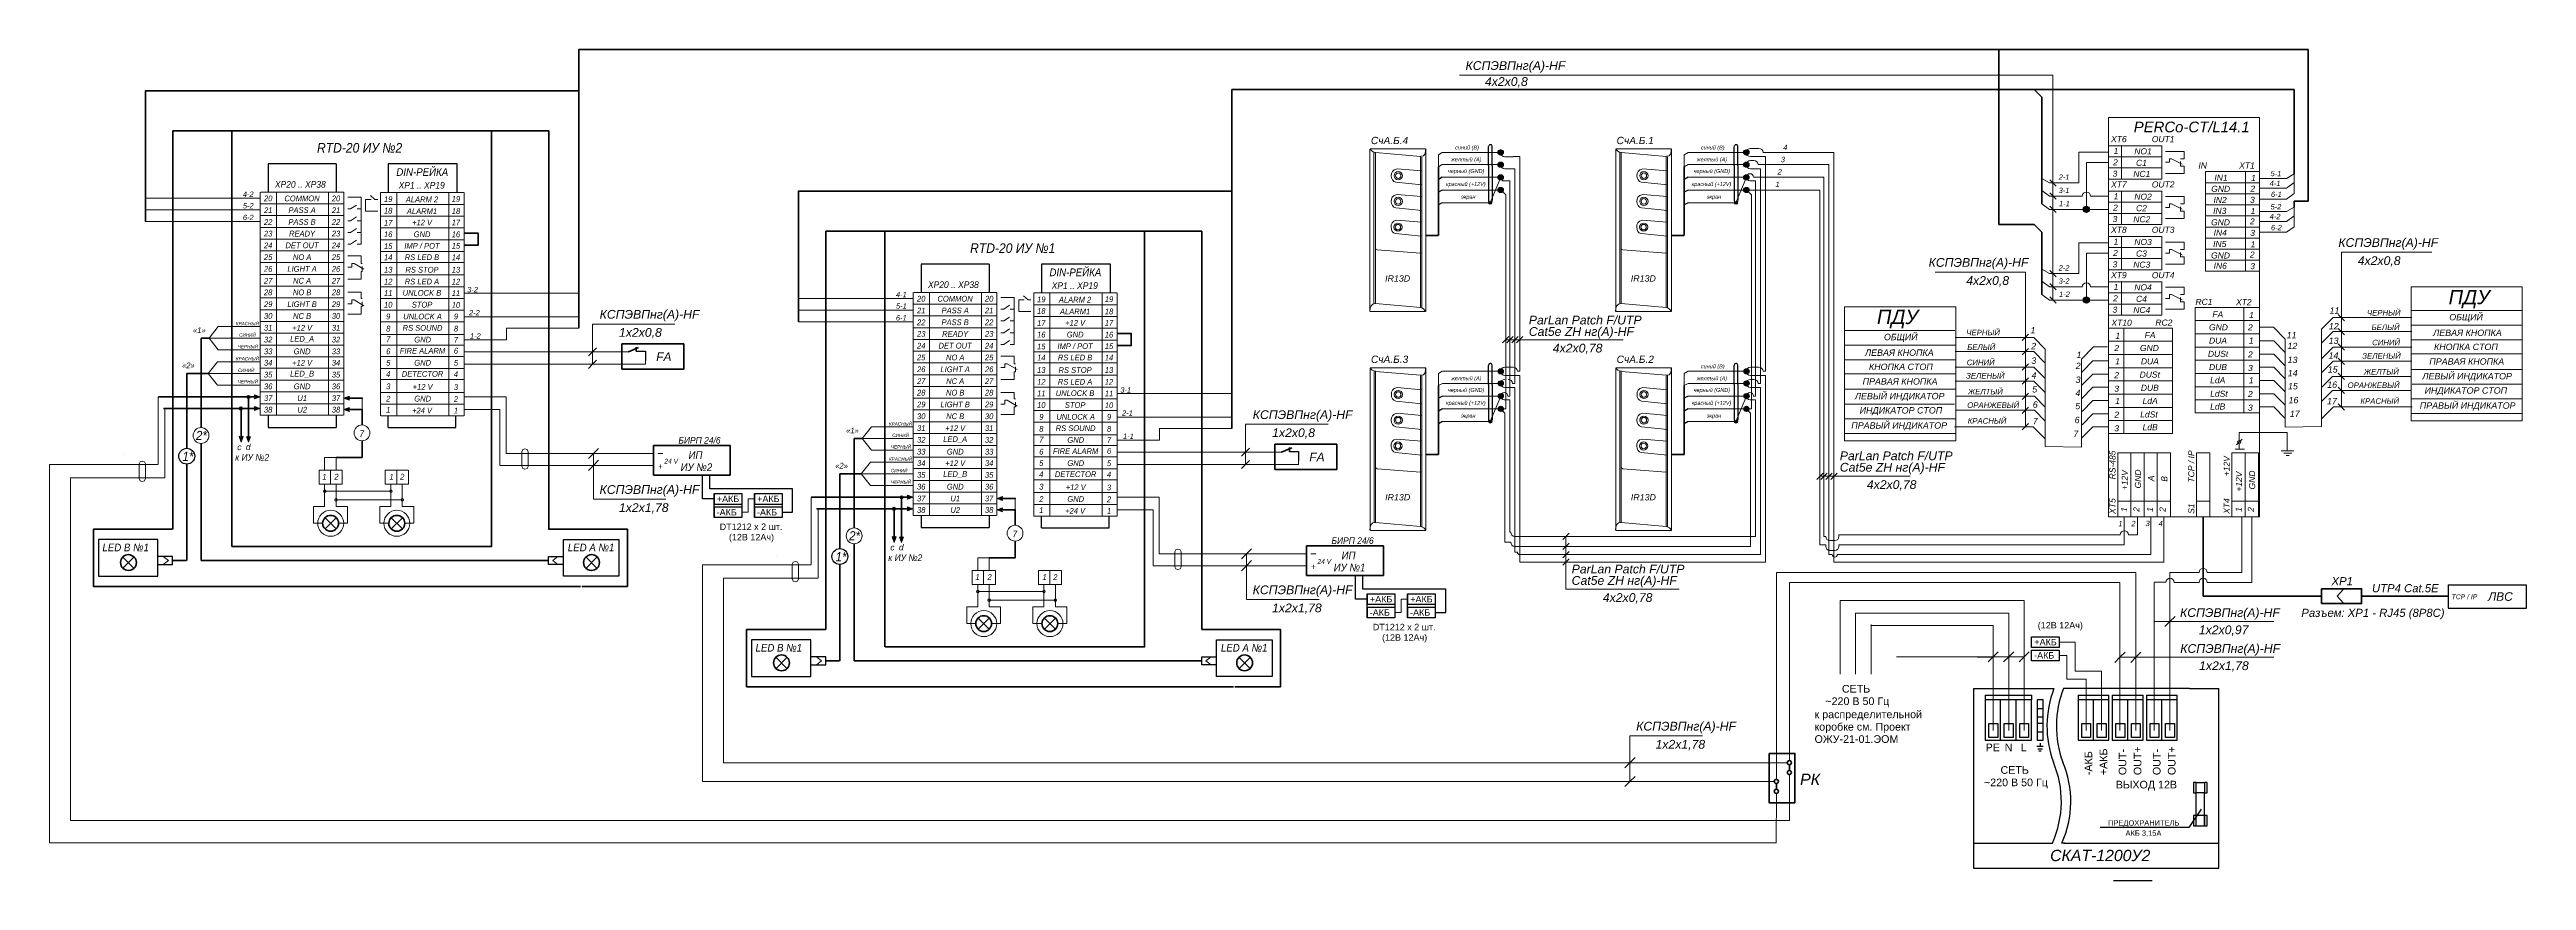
# Model space of a CAD drawing. Header units: millimetres. Extents: x -197802 to 287448, y -91833 to 169529.
# Drawn here: x 204442 to 287448, y 92758 to 120591 of the extents above; entities that cross this region are included whole.
import ezdxf

# ---------------------------------------------------------------- set-up
doc = ezdxf.new("R2010")
doc.units = ezdxf.units.MM
doc.linetypes.add('IMPORT-IMPORT-DASHED', pattern=[19.05, 12.7, -6.35])
doc.layers.add('СКУД', color=7, linetype='Continuous')
doc.layers.add('Слой 1', color=7, linetype='Continuous')
doc.styles.add('40', font='ariali.ttf', dxfattribs={"height": 1})
doc.styles.add('76', font='ariali.ttf', dxfattribs={"height": 1})
doc.styles.add('77', font='ariali.ttf', dxfattribs={"height": 1})
doc.styles.add('79', font='ariali.ttf', dxfattribs={"height": 1})
doc.styles.get("Standard").update_dxf_attribs({"font": 'arial.ttf'})

# ---------------------------------------------------------------- blocks, each defined once
blk = doc.blocks.new('block 13')
at = {"layer": 'Слой 1', "color": 7, "insert": (79.29, -144.61), "char_height": 1.8658, "attachment_point": 7}
blk.add_mtext('\\fArial|b0|i1|c0|p34;\\W0.900001;XP20 .. XP38', dxfattribs=at)
blk = doc.blocks.new('block 15')
at = {"layer": 'Слой 1'}
h = blk.add_hatch(color=7, dxfattribs=at)
h.dxf.hatch_style = 2
h.paths.add_polyline_path([(99.9, -202.34), (99.96, -202.5), (98.88, -202.9), (99.96, -203.29), (99.9, -203.46), (98.36, -202.9)])
at = {"layer": 'Слой 1', "lineweight": 0}
blk.add_lwpolyline([(99.9, -202.34), (99.96, -202.5), (98.88, -202.9), (99.96, -203.29), (99.9, -203.46), (98.36, -202.9), (99.9, -202.34)], dxfattribs=at)
blk = doc.blocks.new('block 14')
at = {"layer": 'Слой 1'}
h = blk.add_hatch(color=7, dxfattribs=at)
h.dxf.hatch_style = 2
edge = h.paths.add_edge_path()
edge.add_spline(control_points=[(103.48, -202.98), (103.48, -202.98), (98.86, -202.98), (98.86, -202.98), (98.81, -202.98), (98.77, -202.94), (98.77, -202.9), (98.77, -202.85), (98.81, -202.81), (98.86, -202.81), (98.86, -202.81), (103.48, -202.81), (103.48, -202.81), (103.53, -202.81), (103.56, -202.85), (103.56, -202.9), (103.56, -202.94), (103.53, -202.98), (103.48, -202.98)], knot_values=[0, 0, 0, 0, 1, 1, 1, 2, 2, 2, 3, 3, 3, 4, 4, 4, 5, 5, 5, 6, 6, 6, 6], degree=3, periodic=0)
at = {"layer": 'Слой 1', "lineweight": 0}
blk.add_open_spline([(103.48, -202.98), (103.48, -202.98), (98.86, -202.98), (98.86, -202.98), (98.81, -202.98), (98.77, -202.94), (98.77, -202.9), (98.77, -202.85), (98.81, -202.81), (98.86, -202.81), (98.86, -202.81), (103.48, -202.81), (103.48, -202.81), (103.53, -202.81), (103.56, -202.85), (103.56, -202.9), (103.56, -202.94), (103.53, -202.98), (103.48, -202.98)], degree=3, knots=[0, 0, 0, 0, 1, 1, 1, 2, 2, 2, 3, 3, 3, 4, 4, 4, 5, 5, 5, 6, 6, 6, 6], dxfattribs=at)
at = {"layer": 'Слой 1'}
blk.add_blockref('block 15', (0, 0), dxfattribs=at)
blk = doc.blocks.new('block 17')
at = {"layer": 'Слой 1'}
h = blk.add_hatch(color=7, dxfattribs=at)
h.dxf.hatch_style = 2
h.paths.add_polyline_path([(99.9, -205.49), (99.96, -205.66), (98.88, -206.05), (99.96, -206.45), (99.9, -206.61), (98.36, -206.05)])
at = {"layer": 'Слой 1', "lineweight": 0}
blk.add_lwpolyline([(99.9, -205.49), (99.96, -205.66), (98.88, -206.05), (99.96, -206.45), (99.9, -206.61), (98.36, -206.05), (99.9, -205.49)], dxfattribs=at)
blk = doc.blocks.new('block 16')
at = {"layer": 'Слой 1'}
h = blk.add_hatch(color=7, dxfattribs=at)
h.dxf.hatch_style = 2
edge = h.paths.add_edge_path()
edge.add_spline(control_points=[(103.48, -206.14), (103.48, -206.14), (98.86, -206.14), (98.86, -206.14), (98.81, -206.14), (98.77, -206.1), (98.77, -206.05), (98.77, -206), (98.81, -205.96), (98.86, -205.96), (98.86, -205.96), (103.48, -205.96), (103.48, -205.96), (103.53, -205.96), (103.56, -206), (103.56, -206.05), (103.56, -206.1), (103.53, -206.14), (103.48, -206.14)], knot_values=[0, 0, 0, 0, 1, 1, 1, 2, 2, 2, 3, 3, 3, 4, 4, 4, 5, 5, 5, 6, 6, 6, 6], degree=3, periodic=0)
at = {"layer": 'Слой 1', "lineweight": 0}
blk.add_open_spline([(103.48, -206.14), (103.48, -206.14), (98.86, -206.14), (98.86, -206.14), (98.81, -206.14), (98.77, -206.1), (98.77, -206.05), (98.77, -206), (98.81, -205.96), (98.86, -205.96), (98.86, -205.96), (103.48, -205.96), (103.48, -205.96), (103.53, -205.96), (103.56, -206), (103.56, -206.05), (103.56, -206.1), (103.53, -206.14), (103.48, -206.14)], degree=3, knots=[0, 0, 0, 0, 1, 1, 1, 2, 2, 2, 3, 3, 3, 4, 4, 4, 5, 5, 5, 6, 6, 6, 6], dxfattribs=at)
at = {"layer": 'Слой 1'}
blk.add_blockref('block 17', (0, 0), dxfattribs=at)
blk = doc.blocks.new('block 19')
at = {"layer": 'Слой 1'}
h = blk.add_hatch(color=7, dxfattribs=at)
h.dxf.hatch_style = 2
h.paths.add_polyline_path([(73.61, -203.1), (73.55, -202.94), (74.64, -202.54), (73.55, -202.15), (73.61, -201.98), (75.16, -202.54)])
at = {"layer": 'Слой 1', "lineweight": 0}
blk.add_lwpolyline([(73.61, -203.1), (73.55, -202.94), (74.64, -202.54), (73.55, -202.15), (73.61, -201.98), (75.16, -202.54), (73.61, -203.1)], dxfattribs=at)
blk = doc.blocks.new('block 18')
at = {"layer": 'Слой 1'}
h = blk.add_hatch(color=7, dxfattribs=at)
h.dxf.hatch_style = 2
edge = h.paths.add_edge_path()
edge.add_spline(control_points=[(74.66, -202.63), (74.66, -202.63), (47.05, -202.63), (47.05, -202.63), (47, -202.63), (46.96, -202.59), (46.96, -202.54), (46.96, -202.5), (47, -202.46), (47.05, -202.46), (47.05, -202.46), (74.66, -202.46), (74.66, -202.46), (74.71, -202.46), (74.75, -202.5), (74.75, -202.54), (74.75, -202.59), (74.71, -202.63), (74.66, -202.63)], knot_values=[0, 0, 0, 0, 1, 1, 1, 2, 2, 2, 3, 3, 3, 4, 4, 4, 5, 5, 5, 6, 6, 6, 6], degree=3, periodic=0)
at = {"layer": 'Слой 1', "lineweight": 0}
blk.add_open_spline([(74.66, -202.63), (74.66, -202.63), (47.05, -202.63), (47.05, -202.63), (47, -202.63), (46.96, -202.59), (46.96, -202.54), (46.96, -202.5), (47, -202.46), (47.05, -202.46), (47.05, -202.46), (74.66, -202.46), (74.66, -202.46), (74.71, -202.46), (74.75, -202.5), (74.75, -202.54), (74.75, -202.59), (74.71, -202.63), (74.66, -202.63)], degree=3, knots=[0, 0, 0, 0, 1, 1, 1, 2, 2, 2, 3, 3, 3, 4, 4, 4, 5, 5, 5, 6, 6, 6, 6], dxfattribs=at)
at = {"layer": 'Слой 1'}
blk.add_blockref('block 19', (0, 0), dxfattribs=at)
blk = doc.blocks.new('block 21')
at = {"layer": 'Слой 1'}
h = blk.add_hatch(color=7, dxfattribs=at)
h.dxf.hatch_style = 2
h.paths.add_polyline_path([(73.61, -205.2), (73.55, -205.37), (74.64, -205.76), (73.55, -206.16), (73.61, -206.32), (75.16, -205.76)])
at = {"layer": 'Слой 1', "lineweight": 0}
blk.add_lwpolyline([(73.61, -205.2), (73.55, -205.37), (74.64, -205.76), (73.55, -206.16), (73.61, -206.32), (75.16, -205.76), (73.61, -205.2)], dxfattribs=at)
blk = doc.blocks.new('block 20')
at = {"layer": 'Слой 1'}
h = blk.add_hatch(color=7, dxfattribs=at)
h.dxf.hatch_style = 2
edge = h.paths.add_edge_path()
edge.add_spline(control_points=[(74.66, -205.85), (74.66, -205.85), (48.57, -205.85), (48.57, -205.85), (48.52, -205.85), (48.49, -205.81), (48.49, -205.76), (48.49, -205.71), (48.52, -205.67), (48.57, -205.67), (48.57, -205.67), (74.66, -205.67), (74.66, -205.67), (74.71, -205.67), (74.75, -205.71), (74.75, -205.76), (74.75, -205.81), (74.71, -205.85), (74.66, -205.85)], knot_values=[0, 0, 0, 0, 1, 1, 1, 2, 2, 2, 3, 3, 3, 4, 4, 4, 5, 5, 5, 6, 6, 6, 6], degree=3, periodic=0)
at = {"layer": 'Слой 1', "lineweight": 0}
blk.add_open_spline([(74.66, -205.85), (74.66, -205.85), (48.57, -205.85), (48.57, -205.85), (48.52, -205.85), (48.49, -205.81), (48.49, -205.76), (48.49, -205.71), (48.52, -205.67), (48.57, -205.67), (48.57, -205.67), (74.66, -205.67), (74.66, -205.67), (74.71, -205.67), (74.75, -205.71), (74.75, -205.76), (74.75, -205.81), (74.71, -205.85), (74.66, -205.85)], degree=3, knots=[0, 0, 0, 0, 1, 1, 1, 2, 2, 2, 3, 3, 3, 4, 4, 4, 5, 5, 5, 6, 6, 6, 6], dxfattribs=at)
at = {"layer": 'Слой 1'}
blk.add_blockref('block 21', (0, 0), dxfattribs=at)
blk = doc.blocks.new('block 28')
at = {"layer": 'Слой 1', "color": 7, "lineweight": 18}
for points in [[(75.2, -207.61), (75.2, -145.78)], [(79.69, -207.61), (79.69, -145.78)]]:
    blk.add_lwpolyline(points, dxfattribs=at)
blk = doc.blocks.new('block 26')
at = {"layer": 'Слой 1'}
blk.add_blockref('block 28', (0, 0), dxfattribs=at)
blk = doc.blocks.new('block 31')
at = {"layer": 'Слой 1', "color": 7, "lineweight": 18}
for points in [[(108.59, -145.88), (108.59, -207.81)], [(113.09, -145.88), (113.09, -207.81)], [(131.66, -207.81), (113.09, -207.81), (108.64, -207.81)]]:
    blk.add_lwpolyline(points, dxfattribs=at)
blk = doc.blocks.new('block 29')
at = {"layer": 'Слой 1'}
blk.add_blockref('block 31', (0, 0), dxfattribs=at)
blk = doc.blocks.new('block 68')
at = {"layer": 'Слой 1'}
h = blk.add_hatch(color=7, dxfattribs=at)
h.dxf.hatch_style = 2
h.paths.add_polyline_path([(69.34, -213.51), (69.5, -213.45), (69.9, -214.53), (70.29, -213.45), (70.46, -213.51), (69.9, -215.05)])
at = {"layer": 'Слой 1', "lineweight": 0}
blk.add_lwpolyline([(69.34, -213.51), (69.5, -213.45), (69.9, -214.53), (70.29, -213.45), (70.46, -213.51), (69.9, -215.05), (69.34, -213.51)], dxfattribs=at)
blk = doc.blocks.new('block 67')
at = {"layer": 'Слой 1'}
h = blk.add_hatch(color=7, dxfattribs=at)
h.dxf.hatch_style = 2
edge = h.paths.add_edge_path()
edge.add_spline(control_points=[(69.9, -214.64), (69.85, -214.64), (69.81, -214.6), (69.81, -214.55), (69.81, -214.55), (69.81, -205.92), (69.81, -205.92), (69.81, -205.87), (69.85, -205.83), (69.9, -205.83), (69.95, -205.83), (69.99, -205.87), (69.99, -205.92), (69.99, -205.92), (69.99, -214.55), (69.99, -214.55), (69.99, -214.6), (69.95, -214.64), (69.9, -214.64)], knot_values=[0, 0, 0, 0, 1, 1, 1, 2, 2, 2, 3, 3, 3, 4, 4, 4, 5, 5, 5, 6, 6, 6, 6], degree=3, periodic=0)
at = {"layer": 'Слой 1', "lineweight": 0}
blk.add_open_spline([(69.9, -214.64), (69.85, -214.64), (69.81, -214.6), (69.81, -214.55), (69.81, -214.55), (69.81, -205.92), (69.81, -205.92), (69.81, -205.87), (69.85, -205.83), (69.9, -205.83), (69.95, -205.83), (69.99, -205.87), (69.99, -205.92), (69.99, -205.92), (69.99, -214.55), (69.99, -214.55), (69.99, -214.6), (69.95, -214.64), (69.9, -214.64)], degree=3, knots=[0, 0, 0, 0, 1, 1, 1, 2, 2, 2, 3, 3, 3, 4, 4, 4, 5, 5, 5, 6, 6, 6, 6], dxfattribs=at)
at = {"layer": 'Слой 1'}
blk.add_blockref('block 68', (0, 0), dxfattribs=at)
blk = doc.blocks.new('block 70')
at = {"layer": 'Слой 1'}
h = blk.add_hatch(color=7, dxfattribs=at)
h.dxf.hatch_style = 2
h.paths.add_polyline_path([(71.41, -213.57), (71.57, -213.5), (71.97, -214.59), (72.36, -213.5), (72.53, -213.57), (71.97, -215.11)])
at = {"layer": 'Слой 1', "lineweight": 0}
blk.add_lwpolyline([(71.41, -213.57), (71.57, -213.5), (71.97, -214.59), (72.36, -213.5), (72.53, -213.57), (71.97, -215.11), (71.41, -213.57)], dxfattribs=at)
blk = doc.blocks.new('block 69')
at = {"layer": 'Слой 1'}
h = blk.add_hatch(color=7, dxfattribs=at)
h.dxf.hatch_style = 2
edge = h.paths.add_edge_path()
edge.add_spline(control_points=[(71.97, -214.7), (71.92, -214.7), (71.88, -214.66), (71.88, -214.61), (71.88, -214.61), (71.88, -202.58), (71.88, -202.58), (71.88, -202.53), (71.92, -202.49), (71.97, -202.49), (72.02, -202.49), (72.05, -202.53), (72.05, -202.58), (72.05, -202.58), (72.05, -214.61), (72.05, -214.61), (72.05, -214.66), (72.02, -214.7), (71.97, -214.7)], knot_values=[0, 0, 0, 0, 1, 1, 1, 2, 2, 2, 3, 3, 3, 4, 4, 4, 5, 5, 5, 6, 6, 6, 6], degree=3, periodic=0)
at = {"layer": 'Слой 1', "lineweight": 0}
blk.add_open_spline([(71.97, -214.7), (71.92, -214.7), (71.88, -214.66), (71.88, -214.61), (71.88, -214.61), (71.88, -202.58), (71.88, -202.58), (71.88, -202.53), (71.92, -202.49), (71.97, -202.49), (72.02, -202.49), (72.05, -202.53), (72.05, -202.58), (72.05, -202.58), (72.05, -214.61), (72.05, -214.61), (72.05, -214.66), (72.02, -214.7), (71.97, -214.7)], degree=3, knots=[0, 0, 0, 0, 1, 1, 1, 2, 2, 2, 3, 3, 3, 4, 4, 4, 5, 5, 5, 6, 6, 6, 6], dxfattribs=at)
at = {"layer": 'Слой 1'}
blk.add_blockref('block 70', (0, 0), dxfattribs=at)

msp = doc.modelspace()

# ---------------------------------------------------------------- hatches: boundary and pattern name
at = {"layer": 'СКУД', "lineweight": 18, "true_color": 0x000000}
h = msp.add_hatch(dxfattribs=at)
h.set_pattern_fill('ANGLE', color=18, scale=0.8)
h.set_pattern_definition([(0, (232610.3373, 153215.6516), (0, 5.588), [4.064, -1.524]), (90, (232610.3373, 153215.6516), (-5.588, 3e-16), [4.064, -1.524])])
h.paths.add_polyline_path([(252985, 117143), (253072, 117143), (253160, 117143, -0.999967)])
h.paths.add_polyline_path([(253072, 117230, -0.414214), (253160, 117143), (253072, 117143)])
h.paths.add_polyline_path([(253072, 117230), (253072, 117143), (252985, 117143, -0.414233)])
h = msp.add_hatch(dxfattribs=at)
h.set_pattern_fill('ANGLE', color=18, scale=0.8)
h.set_pattern_definition([(0, (240843.485, 153215.6516), (0, 5.588), [4.064, -1.524]), (90, (240843.485, 153215.6516), (-5.588, 3e-16), [4.064, -1.524])])
h.paths.add_polyline_path([(261218, 117143), (261306, 117143), (261393, 117143, -0.999967)])
h.paths.add_polyline_path([(261306, 117230, -0.414214), (261393, 117143), (261306, 117143)])
h.paths.add_polyline_path([(261306, 117230), (261306, 117143), (261218, 117143, -0.414233)])
h = msp.add_hatch(dxfattribs=at)
h.set_pattern_fill('ANGLE', color=18, scale=0.8)
h.set_pattern_definition([(0, (232610.3373, 152809.4064), (0, 5.588), [4.064, -1.524]), (90, (232610.3373, 152809.4064), (-5.588, 3e-16), [4.064, -1.524])])
h.paths.add_polyline_path([(252985, 116737), (253072, 116737), (253160, 116737, -0.999967)])
h.paths.add_polyline_path([(253072, 116824, -0.414214), (253160, 116737), (253072, 116737)])
h.paths.add_polyline_path([(253072, 116824), (253072, 116737), (252985, 116737, -0.414233)])
h = msp.add_hatch(dxfattribs=at)
h.set_pattern_fill('ANGLE', color=18, scale=0.8)
h.set_pattern_definition([(0, (232610.3373, 152385.6395), (0, 5.588), [4.064, -1.524]), (90, (232610.3373, 152385.6395), (-5.588, 3e-16), [4.064, -1.524])])
h.paths.add_polyline_path([(252985, 116313), (253072, 116313), (253160, 116313, -0.999967)])
h.paths.add_polyline_path([(253072, 116400, -0.414214), (253160, 116313), (253072, 116313)])
h.paths.add_polyline_path([(253072, 116400), (253072, 116313), (252985, 116313, -0.414233)])
h = msp.add_hatch(dxfattribs=at)
h.set_pattern_fill('ANGLE', color=18, scale=0.8)
h.set_pattern_definition([(0, (240843.485, 152809.4064), (0, 5.588), [4.064, -1.524]), (90, (240843.485, 152809.4064), (-5.588, 3e-16), [4.064, -1.524])])
h.paths.add_polyline_path([(261218, 116737), (261306, 116737), (261393, 116737, -0.999967)])
h.paths.add_polyline_path([(261306, 116824, -0.414214), (261393, 116737), (261306, 116737)])
h.paths.add_polyline_path([(261306, 116824), (261306, 116737), (261218, 116737, -0.414233)])
h = msp.add_hatch(dxfattribs=at)
h.set_pattern_fill('ANGLE', color=18, scale=0.8)
h.set_pattern_definition([(0, (240843.485, 152385.6395), (0, 5.588), [4.064, -1.524]), (90, (240843.485, 152385.6395), (-5.588, 3e-16), [4.064, -1.524])])
h.paths.add_polyline_path([(261218, 116313), (261306, 116313), (261393, 116313, -0.999967)])
h.paths.add_polyline_path([(261306, 116400, -0.414214), (261393, 116313), (261306, 116313)])
h.paths.add_polyline_path([(261306, 116400), (261306, 116313), (261218, 116313, -0.414233)])
h = msp.add_hatch(dxfattribs=at)
h.set_pattern_fill('ANGLE', color=18, scale=0.8)
h.set_pattern_definition([(0, (232610.3373, 151958.1), (0, 5.588), [4.064, -1.524]), (90, (232610.3373, 151958.1), (-5.588, 3e-16), [4.064, -1.524])])
h.paths.add_polyline_path([(252985, 115885), (253072, 115885), (253160, 115885, -0.999967)])
h.paths.add_polyline_path([(253072, 115973, -0.414214), (253160, 115885), (253072, 115885)])
h.paths.add_polyline_path([(253072, 115973), (253072, 115885), (252985, 115885, -0.414233)])
h = msp.add_hatch(dxfattribs=at)
h.set_pattern_fill('ANGLE', color=18, scale=0.8)
h.set_pattern_definition([(0, (240843.485, 151958.1), (0, 5.588), [4.064, -1.524]), (90, (240843.485, 151958.1), (-5.588, 3e-16), [4.064, -1.524])])
h.paths.add_polyline_path([(261218, 115885), (261306, 115885), (261393, 115885, -0.999967)])
h.paths.add_polyline_path([(261306, 115973, -0.414214), (261393, 115885), (261306, 115885)])
h.paths.add_polyline_path([(261306, 115973), (261306, 115885), (261218, 115885, -0.414233)])
h = msp.add_hatch(dxfattribs=at)
h.set_pattern_fill('ANGLE', color=18, scale=0.924)
h.set_pattern_definition([(0, (240727.426, 156901.567), (0, 6.45414), [4.69392, -1.76022]), (90, (240727.426, 156901.567), (-6.45414, 4e-16), [4.69392, -1.76022])])
h.paths.add_polyline_path([(272602, 115238), (272702, 115238), (272803, 115238, -0.999967)])
h.paths.add_polyline_path([(272702, 115338, -0.414214), (272803, 115238), (272702, 115238)])
h.paths.add_polyline_path([(272702, 115338), (272702, 115238), (272602, 115238, -0.414233)])
h = msp.add_hatch(dxfattribs=at)
h.set_pattern_fill('ANGLE', color=18, scale=0.924)
h.set_pattern_definition([(0, (240727.426, 153863.5725), (0, 6.45414), [4.69392, -1.76022]), (90, (240727.426, 153863.5725), (-6.45414, 4e-16), [4.69392, -1.76022])])
h.paths.add_polyline_path([(272602, 112200), (272702, 112200), (272803, 112200, -0.999967)])
h.paths.add_polyline_path([(272702, 112300, -0.414214), (272803, 112200), (272702, 112200)])
h.paths.add_polyline_path([(272702, 112300), (272702, 112200), (272602, 112200, -0.414233)])
h = msp.add_hatch(dxfattribs=at)
h.set_pattern_fill('ANGLE', color=18, scale=0.8)
h.set_pattern_definition([(0, (221299.234, 145885.2343), (0, 5.588), [4.064, -1.524]), (90, (221299.234, 145885.2343), (-5.588, 3e-16), [4.064, -1.524])])
h.paths.add_polyline_path([(252986, 109813), (253074, 109813), (253161, 109813, -0.999967)])
h.paths.add_polyline_path([(253074, 109900, -0.414214), (253161, 109813), (253074, 109813)])
h.paths.add_polyline_path([(253074, 109900), (253074, 109813), (252986, 109813, -0.414233)])
h = msp.add_hatch(dxfattribs=at)
h.set_pattern_fill('ANGLE', color=18, scale=0.8)
h.set_pattern_definition([(0, (229532.382, 145885.2343), (0, 5.588), [4.064, -1.524]), (90, (229532.382, 145885.2343), (-5.588, 3e-16), [4.064, -1.524])])
h.paths.add_polyline_path([(261220, 109813), (261307, 109813), (261394, 109813, -0.999967)])
h.paths.add_polyline_path([(261307, 109900, -0.414214), (261394, 109813), (261307, 109813)])
h.paths.add_polyline_path([(261307, 109900), (261307, 109813), (261220, 109813, -0.414233)])
h = msp.add_hatch(dxfattribs=at)
h.set_pattern_fill('ANGLE', color=18, scale=0.8)
h.set_pattern_definition([(0, (221299.234, 145478.989), (0, 5.588), [4.064, -1.524]), (90, (221299.234, 145478.989), (-5.588, 3e-16), [4.064, -1.524])])
h.paths.add_polyline_path([(252986, 109406), (253074, 109406), (253161, 109406, -0.999967)])
h.paths.add_polyline_path([(253074, 109493, -0.414214), (253161, 109406), (253074, 109406)])
h.paths.add_polyline_path([(253074, 109493), (253074, 109406), (252986, 109406, -0.414233)])
h = msp.add_hatch(dxfattribs=at)
h.set_pattern_fill('ANGLE', color=18, scale=0.8)
h.set_pattern_definition([(0, (221299.234, 145055.222), (0, 5.588), [4.064, -1.524]), (90, (221299.234, 145055.222), (-5.588, 3e-16), [4.064, -1.524])])
h.paths.add_polyline_path([(252986, 108983), (253074, 108983), (253161, 108983, -0.999967)])
h.paths.add_polyline_path([(253074, 109070, -0.414214), (253161, 108983), (253074, 108983)])
h.paths.add_polyline_path([(253074, 109070), (253074, 108983), (252986, 108983, -0.414233)])
h = msp.add_hatch(dxfattribs=at)
h.set_pattern_fill('ANGLE', color=18, scale=0.8)
h.set_pattern_definition([(0, (229532.382, 145478.989), (0, 5.588), [4.064, -1.524]), (90, (229532.382, 145478.989), (-5.588, 3e-16), [4.064, -1.524])])
h.paths.add_polyline_path([(261220, 109406), (261307, 109406), (261394, 109406, -0.999967)])
h.paths.add_polyline_path([(261307, 109493, -0.414214), (261394, 109406), (261307, 109406)])
h.paths.add_polyline_path([(261307, 109493), (261307, 109406), (261220, 109406, -0.414233)])
h = msp.add_hatch(dxfattribs=at)
h.set_pattern_fill('ANGLE', color=18, scale=0.8)
h.set_pattern_definition([(0, (229532.382, 145055.222), (0, 5.588), [4.064, -1.524]), (90, (229532.382, 145055.222), (-5.588, 3e-16), [4.064, -1.524])])
h.paths.add_polyline_path([(261220, 108983), (261307, 108983), (261394, 108983, -0.999967)])
h.paths.add_polyline_path([(261307, 109070, -0.414214), (261394, 108983), (261307, 108983)])
h.paths.add_polyline_path([(261307, 109070), (261307, 108983), (261220, 108983, -0.414233)])
h = msp.add_hatch(dxfattribs=at)
h.set_pattern_fill('ANGLE', color=18, scale=0.8)
h.set_pattern_definition([(0, (221299.234, 144627.683), (0, 5.588), [4.064, -1.524]), (90, (221299.234, 144627.683), (-5.588, 3e-16), [4.064, -1.524])])
h.paths.add_polyline_path([(252986, 108555), (253074, 108555), (253161, 108555, -0.999967)])
h.paths.add_polyline_path([(253074, 108642, -0.414214), (253161, 108555), (253074, 108555)])
h.paths.add_polyline_path([(253074, 108642), (253074, 108555), (252986, 108555, -0.414233)])
h = msp.add_hatch(dxfattribs=at)
h.set_pattern_fill('ANGLE', color=18, scale=0.8)
h.set_pattern_definition([(0, (229532.382, 144627.683), (0, 5.588), [4.064, -1.524]), (90, (229532.382, 144627.683), (-5.588, 3e-16), [4.064, -1.524])])
h.paths.add_polyline_path([(261220, 108555), (261307, 108555), (261394, 108555, -0.999967)])
h.paths.add_polyline_path([(261307, 108642, -0.414214), (261394, 108555), (261307, 108555)])
h.paths.add_polyline_path([(261307, 108642), (261307, 108555), (261220, 108555, -0.414233)])

# ---------------------------------------------------------------- linework, layer by layer
at = {"color": 251, "lineweight": 18, "true_color": 0x636466}
for points in [[(278034, 116501), (278034, 113166)], [(227641, 105091), (227849, 105091), (227849, 105540), (228065, 105540)], [(249527, 101731), (249736, 101731), (249736, 102179), (249951, 102179)]]:
    msp.add_lwpolyline(points, dxfattribs=at)
at = {"layer": 'СКУД', "color": 18, "lineweight": 18, "true_color": 0x000000}
for p, q in [((255156, 119730), (251688, 119730)), ((271579, 119730), (255156, 119730)), ((271579, 112200), (271579, 119730)), ((251117, 116313), (250983, 116240)), ((253072, 116313), (251117, 116313)), ((259350, 116313), (259216, 116240)), ((261306, 116313), (259350, 116313)), ((271473, 116229), (271685, 116017)), ((271473, 115789), (271685, 115577)), ((271473, 115344), (271685, 115132)), ((282111, 113801), (284274, 113801)), ((269794, 113135), (267630, 113135)), ((271473, 113191), (271685, 112979)), ((271473, 112751), (271685, 112539)), ((271473, 112306), (271685, 112094)), ((222637, 111397), (222637, 110047)), ((222637, 111397), (225402, 111397)), ((281140, 111719), (281352, 111507)), ((281140, 111248), (281352, 111036)), ((222637, 110468), (222501, 110332)), ((222772, 110604), (222637, 110468)), ((253350, 110977), (253138, 110765)), ((253901, 110871), (253244, 110871)), ((253487, 110977), (253275, 110765)), ((253654, 110977), (253441, 110765)), ((253820, 110977), (253608, 110765)), ((253901, 110871), (254860, 110871)), ((254860, 110871), (256271, 110871)), ((255766, 110871), (257177, 110871)), ((270764, 111053), (270552, 110841)), ((270764, 110582), (270552, 110370)), ((281140, 110729), (281352, 110517)), ((222637, 110048), (222501, 109912)), ((222773, 110183), (222637, 110048)), ((270764, 110063), (270552, 109850)), ((270764, 109592), (270552, 109380)), ((281140, 110258), (281352, 110046)), ((281140, 109750), (281352, 109537)), ((251118, 108983), (250984, 108909)), ((253074, 108983), (251118, 108983)), ((259351, 108983), (259218, 108909)), ((261307, 108983), (259351, 108983)), ((270764, 109083), (270552, 108871)), ((281140, 109279), (281352, 109067)), ((244523, 108037), (244523, 106687)), ((244523, 108037), (247289, 108037)), ((270764, 108613), (270552, 108401)), ((270764, 108063), (270552, 107851)), ((281140, 108729), (281352, 108517)), ((222837, 107229), (222668, 107059)), ((244523, 107108), (244387, 106972)), ((244659, 107243), (244523, 107108)), ((222668, 107059), (222498, 106890)), ((222668, 106662), (222498, 106492)), ((222837, 106832), (222668, 106662)), ((244523, 106687), (244388, 106552)), ((244659, 106823), (244523, 106687)), ((263874, 106405), (263662, 106193)), ((264425, 106299), (263768, 106299)), ((264011, 106405), (263799, 106193)), ((264178, 106405), (263966, 106193)), ((263999, 106299), (265411, 106299)), ((264345, 106405), (264133, 106193)), ((264425, 106299), (265384, 106299)), ((265384, 106299), (266796, 106299)), ((223282, 105528), (222668, 105528)), ((223813, 105528), (223282, 105528)), ((225098, 105528), (223813, 105528)), ((244724, 103869), (244554, 103699)), ((255363, 104388), (255151, 104176)), ((255363, 104056), (255151, 103843)), ((255363, 103778), (255151, 103566)), ((255257, 104282), (255257, 102515)), ((244554, 103699), (244384, 103529)), ((244554, 103302), (244384, 103132)), ((244724, 103471), (244554, 103302)), ((255363, 103529), (255151, 103317)), ((245168, 102168), (244554, 102168)), ((245699, 102168), (245168, 102168)), ((246985, 102168), (245699, 102168)), ((255257, 102515), (255777, 102515)), ((255777, 102515), (256736, 102515)), ((256736, 102515), (258148, 102515)), ((257642, 102515), (259054, 102515)), ((275502, 101434), (274971, 101434)), ((275502, 101434), (275333, 101264)), ((275672, 101604), (275502, 101434)), ((277856, 101434), (275502, 101434)), ((278982, 101434), (276629, 101434)), ((269045, 100248), (266339, 100248)), ((269579, 100248), (269410, 100078)), ((269749, 100417), (269579, 100248)), ((270097, 100248), (269579, 100248)), ((270097, 100248), (269927, 100078)), ((270266, 100417), (270097, 100248)), ((270097, 100248), (270614, 100248)), ((270614, 100248), (270444, 100078)), ((270784, 100417), (270614, 100248)), ((272043, 99496), (272043, 100295)), ((273826, 100232), (273656, 100062)), ((273996, 100401), (273826, 100232)), ((274357, 100232), (273826, 100232)), ((274357, 100232), (274188, 100062)), ((274527, 100401), (274357, 100232)), ((277373, 100232), (274357, 100232)), ((278681, 100232), (275665, 100232)), ((276810, 100232), (276279, 100232)), ((278681, 100232), (278982, 100232)), ((272695, 99496), (272043, 99496)), ((272695, 99306), (272695, 99496)), ((257405, 96074), (257405, 97600)), ((258019, 97600), (257405, 97600)), ((258550, 97600), (258019, 97600)), ((259836, 97600), (258550, 97600)), ((257405, 96702), (257235, 96533)), ((257575, 96872), (257405, 96702)), ((257405, 96074), (257235, 95904)), ((257575, 96243), (257405, 96074))]:
    msp.add_line(p, q, dxfattribs=at)
at = {"layer": 'СКУД', "color": 5, "lineweight": 18}
for p, q in [((251117, 117143), (250983, 117070)), ((251117, 117143), (250983, 117070)), ((253072, 117143), (251117, 117143)), ((259350, 117143), (259216, 117070)), ((259350, 117143), (259216, 117070)), ((261306, 117143), (259350, 117143)), ((261445, 117281), (261727, 117281)), ((261865, 117143), (261947, 117143)), ((261947, 117143), (264239, 117143)), ((264239, 117143), (264239, 103423)), ((253213, 117002), (253495, 117002)), ((253716, 116936), (253716, 110750)), ((261445, 117006), (261727, 117006)), ((261947, 116940), (261947, 110753)), ((251117, 109813), (250983, 109739)), ((253074, 109813), (251118, 109813)), ((253211, 109950), (253494, 109950)), ((253211, 109676), (253494, 109676)), ((253632, 109813), (253714, 109813)), ((253716, 109609), (253716, 103423)), ((259351, 109813), (259218, 109739)), ((259351, 109813), (259218, 109739)), ((261307, 109813), (259351, 109813)), ((261445, 109950), (261727, 109950)), ((261445, 109676), (261727, 109676)), ((261865, 109813), (261947, 109813)), ((261949, 109609), (261949, 103423)), ((275298, 104938), (275298, 104347)), ((275298, 103682), (275298, 104347)), ((261949, 103423), (253716, 103423)), ((274680, 103423), (264239, 103423)), ((274680, 103423), (275298, 103423)), ((275298, 103682), (275298, 103423))]:
    msp.add_line(p, q, dxfattribs=at)
at = {"layer": 'СКУД', "color": 7, "linetype": 'IMPORT-IMPORT-DASHED'}
for p, q in [((252666, 117081), (252666, 117342)), ((252666, 116702), (252666, 117081)), ((252784, 117077), (252784, 117339)), ((252784, 116701), (252784, 117077)), ((260899, 117081), (260899, 117342)), ((260899, 116702), (260899, 117081)), ((261017, 117077), (261017, 117339)), ((261017, 116701), (261017, 117077)), ((252666, 115681), (252666, 115520)), ((252784, 115681), (252784, 115534)), ((252784, 115534), (252784, 115531)), ((260899, 115681), (260899, 115520)), ((261017, 115681), (261017, 115534)), ((261017, 115534), (261017, 115531)), ((252667, 109750), (252667, 110012)), ((252667, 109371), (252667, 109750)), ((252785, 109747), (252785, 110009)), ((252785, 109370), (252785, 109747)), ((260900, 109750), (260900, 110012)), ((260900, 109371), (260900, 109750)), ((261018, 109747), (261018, 110009)), ((261018, 109370), (261018, 109747)), ((252667, 108350), (252667, 108190)), ((252785, 108350), (252785, 108203)), ((252785, 108203), (252785, 108200)), ((260900, 108350), (260900, 108190)), ((261018, 108350), (261018, 108203)), ((261018, 108203), (261018, 108200))]:
    msp.add_line(p, q, dxfattribs=at)
at = {"layer": 'СКУД', "color": 7, "lineweight": 18}
for p, q in [((250983, 117038), (250983, 116664)), ((253072, 116313), (252723, 115458)), ((259216, 117038), (259216, 116664)), ((261306, 116313), (260957, 115458)), ((278844, 116276), (279403, 116276)), ((278844, 115948), (279403, 115948)), ((278844, 115581), (279403, 115581)), ((278844, 115164), (279403, 115164)), ((278844, 114836), (279403, 114836)), ((278844, 114470), (279403, 114470)), ((223470, 110468), (223841, 110468)), ((223141, 110047), (224409, 110047)), ((224409, 110047), (224409, 110180)), ((250984, 109707), (250984, 109333)), ((259218, 109707), (259218, 109333)), ((253074, 108983), (252725, 108128)), ((261307, 108983), (260958, 108128)), ((245356, 107108), (245728, 107108)), ((245027, 106687), (246295, 106687)), ((246295, 106687), (246295, 106820))]:
    msp.add_line(p, q, dxfattribs=at)
at = {"layer": 'СКУД', "color": 40, "lineweight": 18, "true_color": 0xf8d731}
for p, q in [((251117, 116737), (250983, 116664)), ((252890, 116737), (253072, 116737)), ((253213, 116596), (253495, 116596)), ((253495, 116596), (253550, 116596)), ((253550, 116596), (253550, 116592)), ((259350, 116737), (259216, 116664)), ((261123, 116737), (261306, 116737)), ((261445, 116875), (261560, 116875)), ((261445, 116600), (261727, 116600)), ((261698, 116737), (261782, 116737)), ((261727, 116600), (261782, 116600)), ((261782, 116600), (261782, 116595)), ((251118, 109406), (250984, 109333)), ((252891, 109406), (253074, 109406)), ((253211, 109270), (253494, 109270)), ((253465, 109406), (253549, 109406)), ((253494, 109270), (253549, 109270)), ((253549, 109270), (253549, 109265)), ((253549, 109265), (253549, 103755)), ((259351, 109406), (259218, 109333)), ((261124, 109406), (261307, 109406)), ((261445, 109544), (261560, 109544)), ((261445, 109270), (261727, 109270)), ((261698, 109406), (261782, 109406)), ((261727, 109270), (261782, 109270)), ((261782, 109270), (261782, 109265)), ((261782, 109265), (261782, 103755)), ((274857, 104679), (274857, 104938)), ((274857, 104015), (274857, 104679)), ((261782, 103772), (261782, 103672)), ((274857, 103755), (274857, 104015)), ((261782, 103672), (253716, 103672)), ((264185, 103672), (264073, 103672)), ((274513, 103672), (264352, 103672)), ((274513, 103672), (274857, 103672)), ((274857, 103672), (274857, 103755))]:
    msp.add_line(p, q, dxfattribs=at)
at = {"layer": 'СКУД', "color": 18, "true_color": 0x000000}
for p, q in [((251117, 116313), (250983, 116240)), ((259350, 116313), (259216, 116240)), ((251118, 108983), (250984, 108909)), ((259351, 108983), (259218, 108909)), ((269045, 100248), (269579, 100248))]:
    msp.add_line(p, q, dxfattribs=at)
at = {"layer": 'СКУД', "color": 241, "lineweight": 18, "true_color": 0xf7abae}
for p, q in [((261614, 116313), (261547, 116313)), ((263905, 116313), (263905, 104336)), ((253195, 116189), (253383, 116189)), ((253383, 116189), (253382, 111083)), ((261427, 116193), (261615, 116193)), ((261615, 116193), (261614, 111087)), ((253381, 111087), (253381, 108983)), ((261614, 111087), (261614, 108983)), ((253194, 108863), (253382, 108863)), ((253381, 108983), (253314, 108983)), ((253382, 108863), (253382, 108841)), ((253382, 108841), (253382, 104420)), ((261427, 108863), (261615, 108863)), ((261614, 108983), (261547, 108983)), ((261615, 108863), (261615, 108841)), ((261615, 108841), (261615, 104420)), ((274416, 104938), (274416, 104336)), ((278245, 104364), (278245, 104938)), ((253411, 104420), (253382, 104420)), ((253549, 104282), (253716, 104282)), ((261615, 104282), (253632, 104282)), ((261615, 104420), (261615, 104282)), ((264102, 104144), (264268, 104144)), ((273833, 104336), (264406, 104336)), ((278245, 103700), (278245, 104364)), ((278245, 103441), (278245, 103700)), ((278245, 103423), (278245, 103441)), ((278245, 103423), (278245, 103119)), ((278245, 103119), (278245, 102741)), ((273826, 102741), (262748, 102741)), ((262748, 102741), (262748, 99636)), ((273826, 100106), (273826, 102741)), ((274971, 100106), (274971, 102741)), ((275640, 102741), (276167, 102741)), ((276167, 102741), (276477, 102741)), ((276753, 102741), (278245, 102741)), ((274971, 100106), (274971, 98709)), ((274971, 98709), (274971, 97776))]:
    msp.add_line(p, q, dxfattribs=at)
at = {"layer": 'СКУД', "lineweight": 18}
for p, q in [((279666, 116025), (279666, 116426)), ((271467, 116123), (271487, 116123)), ((271467, 115683), (271473, 115678)), ((271473, 115678), (271487, 115678)), ((279666, 114913), (279666, 115314)), ((271467, 113085), (271487, 113085)), ((271467, 112645), (271473, 112640)), ((271473, 112640), (271487, 112640))]:
    msp.add_line(p, q, dxfattribs=at)
at = {"layer": 'СКУД', "color": 1}
for p, q in [((251117, 115885), (250983, 115812)), ((259350, 115885), (259216, 115812)), ((251118, 108555), (250984, 108482)), ((259351, 108555), (259218, 108482))]:
    msp.add_line(p, q, dxfattribs=at)
at = {"layer": 'СКУД', "color": 7}
for p, q in [((251117, 115458), (250983, 115385)), ((259350, 115458), (259216, 115385)), ((251118, 108128), (250984, 108054)), ((259351, 108128), (259218, 108054)), ((226714, 105715), (227641, 105715)), ((226714, 105715), (226714, 105357)), ((227641, 105715), (227641, 105357)), ((228065, 105715), (228992, 105715)), ((228065, 105715), (228065, 105357)), ((228992, 105715), (228992, 105357)), ((227641, 105357), (226714, 105357)), ((226714, 105270), (227641, 105270)), ((226714, 105270), (226714, 104912)), ((227641, 104912), (226714, 104912)), ((227641, 105270), (227641, 104912)), ((228992, 105357), (228065, 105357)), ((228065, 105270), (228992, 105270)), ((228065, 105270), (228065, 104912)), ((228992, 104912), (228065, 104912)), ((228992, 105270), (228992, 104912)), ((248600, 102355), (249527, 102355)), ((248600, 102355), (248600, 101997)), ((249527, 102355), (249527, 101997)), ((249951, 102355), (250878, 102355)), ((249951, 102355), (249951, 101997)), ((250878, 102355), (250878, 101997)), ((249527, 101997), (248600, 101997)), ((248600, 101910), (249527, 101910)), ((248600, 101910), (248600, 101552)), ((249527, 101552), (248600, 101552)), ((249527, 101910), (249527, 101552)), ((250878, 101997), (249951, 101997)), ((249951, 101910), (250878, 101910)), ((249951, 101910), (249951, 101552)), ((250878, 101552), (249951, 101552)), ((250878, 101910), (250878, 101552)), ((270866, 100701), (270866, 100919)), ((270866, 100919), (271793, 100919)), ((270866, 100561), (270866, 100701)), ((271793, 100561), (270866, 100561)), ((270866, 100256), (270866, 100474)), ((270866, 100474), (271793, 100474)), ((271793, 100919), (271793, 100561)), ((271793, 100474), (271793, 100116)), ((270866, 100116), (270866, 100256)), ((271793, 100116), (270866, 100116)), ((268923, 99193), (271614, 99193)), ((268923, 99193), (268923, 94009)), ((269307, 98962), (269307, 97452)), ((269307, 98962), (270342, 98962)), ((269824, 98810), (269307, 98810)), ((269824, 97452), (269824, 98810)), ((270342, 98810), (269824, 98810)), ((270342, 98962), (270859, 98962)), ((270342, 97452), (270342, 98810)), ((270342, 97452), (270342, 98810)), ((270859, 98810), (270342, 98810)), ((270859, 98962), (270859, 98810)), ((276151, 99193), (271930, 99193)), ((272422, 98962), (272422, 97452)), ((272422, 98962), (273457, 98962)), ((272940, 98810), (272422, 98810)), ((272940, 97452), (272940, 98810)), ((273457, 98810), (272940, 98810)), ((273457, 98810), (273457, 98962)), ((273457, 97452), (273457, 98810)), ((273567, 98962), (273567, 97452)), ((273567, 98962), (274602, 98962)), ((274085, 98810), (273567, 98810)), ((274085, 97452), (274085, 98810)), ((274602, 98810), (274085, 98810)), ((274602, 98810), (274602, 98962)), ((274602, 97452), (274602, 98810)), ((274712, 98962), (274712, 97452)), ((274712, 98962), (275747, 98962)), ((275230, 98810), (274712, 98810)), ((275230, 97452), (275230, 98810)), ((275747, 98810), (275230, 98810)), ((275747, 98810), (275747, 98962)), ((275747, 97452), (275747, 98810)), ((277136, 94009), (277136, 99193)), ((269431, 98011), (269728, 98011)), ((269431, 97542), (269431, 98011)), ((269728, 98011), (269728, 97542)), ((269948, 98011), (270245, 98011)), ((269948, 97542), (269948, 98011)), ((270245, 98011), (270245, 97542)), ((270466, 98011), (270763, 98011)), ((270466, 97542), (270466, 98011)), ((270763, 98011), (270763, 97542)), ((272546, 98011), (272843, 98011)), ((272546, 97542), (272546, 98011)), ((272843, 98011), (272843, 97542)), ((273064, 98011), (273360, 98011)), ((273064, 97542), (273064, 98011)), ((273360, 98011), (273360, 97542)), ((273691, 98011), (273988, 98011)), ((273691, 97542), (273691, 98011)), ((273988, 98011), (273988, 97542)), ((274209, 98011), (274506, 98011)), ((274209, 97542), (274209, 98011)), ((274506, 98011), (274506, 97542)), ((274837, 98011), (275133, 98011)), ((274837, 97542), (274837, 98011)), ((275133, 98011), (275133, 97542)), ((275354, 98011), (275651, 98011)), ((275354, 97542), (275354, 98011)), ((275651, 98011), (275651, 97542)), ((269307, 97452), (269824, 97452)), ((269728, 97542), (269431, 97542)), ((269824, 97452), (270121, 97452)), ((270245, 97542), (269948, 97542)), ((270121, 97452), (270342, 97452)), ((270342, 97452), (270638, 97452)), ((270763, 97542), (270466, 97542)), ((270638, 97452), (270859, 97452)), ((272422, 97452), (272940, 97452)), ((272843, 97542), (272546, 97542)), ((272940, 97452), (273236, 97452)), ((273360, 97542), (273064, 97542)), ((273236, 97452), (273457, 97452)), ((273567, 97452), (274085, 97452)), ((273988, 97542), (273691, 97542)), ((274085, 97452), (274381, 97452)), ((274506, 97542), (274209, 97542)), ((274381, 97452), (274602, 97452)), ((274712, 97452), (275230, 97452)), ((275133, 97542), (274837, 97542)), ((275230, 97452), (275527, 97452)), ((275651, 97542), (275354, 97542)), ((275527, 97452), (275747, 97452)), ((276377, 96043), (276287, 96043)), ((276287, 96043), (276287, 95696)), ((276287, 95696), (276377, 95696)), ((276377, 94932), (276377, 96043)), ((276377, 96043), (276662, 96043)), ((276662, 95696), (276377, 95696)), ((276662, 96043), (276662, 95696)), ((276748, 96043), (276662, 96043)), ((276662, 94932), (276662, 95696)), ((276662, 95696), (276748, 95696)), ((276748, 95696), (276748, 96043)), ((276548, 95149), (276136, 94527)), ((276287, 94932), (276287, 94585)), ((276377, 94932), (276287, 94932)), ((276377, 94585), (276377, 94932)), ((276662, 94932), (276377, 94932)), ((276662, 94585), (276662, 94932)), ((276662, 94932), (276662, 94585)), ((276752, 94932), (276662, 94932)), ((276752, 94585), (276752, 94932)), ((268923, 94009), (271561, 94009)), ((268923, 94009), (268923, 93166)), ((271981, 94009), (271878, 94009)), ((271948, 94009), (276151, 94009)), ((276136, 94527), (273164, 94527)), ((276287, 94585), (276377, 94585)), ((276377, 94585), (276662, 94585)), ((276662, 94585), (276752, 94585)), ((277136, 93166), (277136, 94009)), ((268923, 93166), (276151, 93166))]:
    msp.add_line(p, q, dxfattribs=at)
at = {"layer": 'СКУД', "color": 1, "lineweight": 18}
for p, q in [((253072, 115885), (252890, 115885)), ((253245, 111250), (253245, 115724)), ((261306, 115885), (261123, 115885)), ((261306, 115885), (261477, 115885)), ((261307, 115885), (261477, 115885)), ((261477, 111254), (261477, 115728)), ((263768, 104004), (263768, 115885)), ((253244, 108555), (253244, 111254)), ((261477, 108555), (261477, 111254)), ((253074, 108555), (252891, 108555)), ((253074, 108555), (253244, 108555)), ((253215, 108414), (253215, 104087)), ((261307, 108555), (261124, 108555)), ((261307, 108555), (261477, 108555)), ((261448, 108414), (261448, 104087)), ((273971, 104938), (273971, 104087)), ((277909, 104364), (277909, 104938)), ((253411, 104087), (253215, 104087)), ((261448, 103950), (253549, 103950)), ((261448, 104087), (261448, 103950)), ((263964, 104004), (263768, 104004)), ((264102, 103812), (264268, 103812)), ((273971, 104004), (264406, 104004)), ((273971, 104004), (273971, 104087)), ((277909, 103700), (277909, 104364)), ((274357, 103073), (262310, 103073)), ((274357, 100106), (274357, 103073)), ((275502, 103073), (275640, 103073)), ((275502, 102741), (275502, 103073)), ((275640, 103073), (276477, 103073)), ((276753, 103073), (277909, 103073)), ((277909, 103441), (277909, 103700)), ((277909, 103423), (277909, 103441)), ((277909, 103423), (277909, 103073)), ((275502, 100106), (275502, 102741)), ((272326, 100740), (271793, 100740)), ((272326, 100701), (272326, 100740)), ((272326, 99766), (272326, 100740)), ((273212, 99766), (272326, 99766)), ((273212, 99400), (273212, 99766)), ((274357, 100106), (274357, 98709)), ((275502, 100106), (275502, 98709)), ((273212, 97776), (273212, 99400)), ((274357, 98709), (274357, 97776)), ((275502, 98709), (275502, 97776))]:
    msp.add_line(p, q, dxfattribs=at)
at = {"layer": 'СКУД', "color": 7, "lineweight": 15}
for p, q in [((278969, 111296), (278498, 111296)), ((287011, 111359), (287309, 111359)), ((287077, 111849), (287309, 111849)), ((218338, 110468), (223620, 110468)), ((264827, 111183), (264595, 111183)), ((264894, 110693), (264595, 110693)), ((272936, 110630), (273407, 110630)), ((287011, 110869), (287309, 110869)), ((223620, 110047), (218338, 110047)), ((264894, 110203), (264595, 110203)), ((264894, 109732), (264595, 109732)), ((287011, 110398), (287309, 110398)), ((287011, 109879), (287309, 109879)), ((264894, 109213), (264595, 109213)), ((287050, 108889), (287309, 108889)), ((287085, 109379), (287309, 109379)), ((264820, 108713), (264595, 108713)), ((264855, 108223), (264595, 108223)), ((287050, 108399), (287309, 108399)), ((240224, 107108), (245506, 107108)), ((264855, 107733), (264595, 107733)), ((245506, 106687), (240224, 106687))]:
    msp.add_line(p, q, dxfattribs=at)
at = {"layer": 'СКУД', "color": 7, "lineweight": 20}
for p, q in [((278498, 110831), (278983, 110831)), ((279365, 108236), (279365, 110890)), ((272539, 107570), (272539, 110224)), ((273441, 110165), (272922, 110165)), ((273441, 109720), (272922, 109720)), ((278498, 110386), (278983, 110386)), ((278498, 109949), (278983, 109949)), ((273441, 109283), (272922, 109283)), ((273441, 108838), (272922, 108838)), ((278498, 109504), (278983, 109504)), ((278498, 109059), (278983, 109059)), ((273441, 108393), (272922, 108393)), ((273441, 107957), (272922, 107957)), ((278498, 108623), (278983, 108623))]:
    msp.add_line(p, q, dxfattribs=at)
at = {"layer": 'СКУД', "color": 7, "lineweight": 53}
msp.add_line((276615, 104364), (276615, 104938), dxfattribs=at)
at = {"layer": 'СКУД', "color": 14, "lineweight": 18}
for p, q in [((266631, 102134), (264446, 102134)), ((264446, 102134), (264448, 101300)), ((270097, 102134), (266631, 102134)), ((270614, 102134), (270097, 102134)), ((270614, 101328), (270614, 102134)), ((264448, 100695), (264448, 101300)), ((266631, 101717), (264966, 101717)), ((264966, 101717), (264966, 101112)), ((265483, 100723), (265483, 101328)), ((266631, 101300), (265483, 101300)), ((270097, 101717), (266631, 101717)), ((269579, 101300), (266631, 101300)), ((269579, 100695), (269579, 101300)), ((270097, 101293), (270097, 101717)), ((270097, 100597), (270097, 101293)), ((270614, 100723), (270614, 101328)), ((264448, 100695), (264448, 99673)), ((264966, 100306), (264966, 101112)), ((265483, 100723), (265483, 99673)), ((269579, 99889), (269579, 100695)), ((270097, 100306), (270097, 101112)), ((270614, 100306), (270614, 100723)), ((264966, 100306), (264966, 99673)), ((269579, 99193), (269579, 99889)), ((269579, 97776), (269579, 99652)), ((270097, 100378), (270097, 100428)), ((270097, 100011), (270097, 100378)), ((270097, 99193), (270097, 100306)), ((270097, 97776), (270097, 99861)), ((270614, 97776), (270614, 100306))]:
    msp.add_line(p, q, dxfattribs=at)
at = {"layer": 'СКУД', "color": 250, "lineweight": 18}
for p, q in [((272043, 100295), (271793, 100295)), ((272043, 100081), (272043, 100295)), ((272695, 97776), (272695, 99306))]:
    msp.add_line(p, q, dxfattribs=at)
at = {"layer": 'СКУД', "color": 254, "lineweight": 18, "true_color": 0xddb3d4}
for p, q in [((273826, 100106), (273826, 98709)), ((273826, 98709), (273826, 97776))]:
    msp.add_line(p, q, dxfattribs=at)
at = {"layer": 'СКУД'}
for p, q in [((270859, 97452), (270859, 98810)), ((271047, 98810), (271047, 97452)), ((271248, 98810), (271047, 98810)), ((271047, 98810), (271047, 98522)), ((271248, 97452), (271248, 98810)), ((276151, 99193), (277136, 99193)), ((271047, 98522), (271248, 98522)), ((271047, 98234), (271248, 98234)), ((271047, 98028), (271248, 98028)), ((271047, 97740), (271248, 97740)), ((271047, 97452), (271248, 97452)), ((276151, 94009), (277136, 94009)), ((276151, 93166), (277136, 93166))]:
    msp.add_line(p, q, dxfattribs=at)
at = {"layer": 'СКУД', "lineweight": 30}
for p, q in [((271148, 97242), (271044, 97242)), ((271069, 97171), (271225, 97171)), ((271148, 97360), (271148, 97242)), ((271252, 97242), (271148, 97242)), ((271108, 97100), (271186, 97100))]:
    msp.add_line(p, q, dxfattribs=at)
at = {"layer": 'СКУД', "lineweight": 53}
for points in [[(279975, 120591), (222179, 120591), (222179, 111254)], [(270947, 114733), (269768, 114733), (269768, 120591)], [(279666, 115314), (279666, 115510), (280129, 115510), (280129, 120591), (279975, 120591)], [(207660, 114833), (207660, 119214), (222179, 119214)], [(279666, 119251), (244066, 119251), (244066, 107894)], [(271204, 115425), (271204, 118993)], [(229546, 111473), (229546, 115853), (244066, 115853)], [(271204, 112387), (271204, 114475)]]:
    msp.add_lwpolyline(points, dxfattribs=at)
at = {"layer": 'СКУД', "color": 7, "lineweight": 53}
for points in [[(271204, 118993), (270947, 119251)], [(279666, 116426), (279666, 119251)], [(271204, 114475), (270947, 114733)], [(276615, 103700), (276615, 104364)], [(276615, 103441), (276615, 103700)], [(276615, 103368), (276615, 103441)], [(276615, 102703), (276615, 103368)], [(276615, 102444), (276615, 102703)], [(276615, 102444), (276615, 102283), (279197, 102283)], [(278002, 102283), (280584, 102283)], [(279197, 102283), (278513, 102283)], [(284828, 102283), (281925, 102283)]]:
    msp.add_lwpolyline(points, dxfattribs=at)
at = {"layer": 'СКУД', "color": 7, "lineweight": 18}
for points in [[(248693, 111822), (248693, 117254)], [(250558, 117266), (248694, 117266)], [(248827, 112089), (248827, 117150)], [(248872, 112082), (248872, 117143)], [(250388, 117011), (248872, 117143)], [(250559, 111814), (250559, 117262)], [(250983, 117070), (250983, 116608)], [(256926, 111822), (256926, 117254)], [(258791, 117266), (256927, 117266)], [(257060, 112089), (257060, 117150)], [(257105, 112082), (257105, 117143)], [(258622, 117011), (257105, 117143)], [(258793, 111814), (258793, 117262)], [(259216, 117070), (259216, 116608)], [(273438, 117154), (272445, 117154)], [(272445, 117154), (272445, 116123)], [(250426, 116528), (249604, 116598)], [(250388, 111948), (250388, 116994)], [(250433, 111941), (250433, 117002)], [(258659, 116528), (257837, 116598)], [(258622, 111948), (258622, 116994)], [(258666, 111941), (258666, 117002)], [(271467, 116123), (271204, 116273)], [(272702, 116809), (272702, 115238)], [(273438, 116809), (272707, 116809)], [(278525, 116276), (278844, 116276)], [(279403, 116276), (279666, 116426)], [(250433, 116059), (249556, 116149)], [(250424, 115667), (249602, 115738)], [(251117, 115458), (252723, 115458)], [(258666, 116059), (257789, 116149)], [(258657, 115667), (257835, 115738)], [(259350, 115458), (260957, 115458)], [(271467, 115683), (271204, 115870)], [(271467, 115238), (271204, 115425)], [(271487, 116123), (272445, 116123)], [(271487, 115678), (272565, 115678)], [(272840, 115678), (273458, 115678)], [(278525, 115948), (278844, 115948)], [(278525, 115581), (278844, 115581)], [(279403, 115948), (279666, 116136)], [(279403, 115581), (279666, 115769)], [(279666, 116025), (279666, 115769)], [(250431, 115199), (249554, 115288)], [(250416, 114805), (249595, 114876)], [(258664, 115199), (257787, 115288)], [(258649, 114805), (257828, 114876)], [(271467, 115238), (273453, 115238)], [(278525, 115164), (278844, 115164)], [(278525, 114836), (278844, 114836)], [(279403, 115164), (279666, 115314)], [(279403, 114836), (279666, 115024)], [(279403, 114470), (279666, 114657)], [(279666, 114913), (279666, 114657)], [(250388, 113770), (248931, 113881)], [(250424, 114337), (249546, 114426)], [(258622, 113770), (257164, 113881)], [(258657, 114337), (257780, 114426)], [(273438, 114116), (272445, 114116)], [(272445, 114116), (272445, 113085)], [(272702, 113771), (272702, 112200)], [(273438, 113771), (272707, 113771)], [(278525, 114470), (278844, 114470)], [(271467, 113085), (271204, 113235)], [(271487, 113085), (272445, 113085)], [(250388, 111948), (248872, 112082)], [(258622, 111948), (257105, 112082)], [(271467, 112645), (271204, 112832)], [(271467, 112200), (271204, 112387)], [(271467, 112200), (273453, 112200)], [(271487, 112640), (272565, 112640)], [(272840, 112640), (273458, 112640)], [(283584, 112643), (283584, 108154)], [(283584, 112643), (287309, 112643)], [(287309, 112643), (287309, 108154)], [(250558, 111816), (248694, 111816)], [(258791, 111816), (256927, 111816)], [(268320, 111977), (264595, 111977)], [(264595, 111977), (264595, 107487)], [(268320, 111977), (268320, 107487)], [(273960, 111255), (273960, 110818)], [(276350, 111511), (278498, 111511)], [(277979, 111948), (277979, 111511)], [(277979, 111511), (277979, 111066)], [(275589, 110818), (273441, 110818)], [(273960, 110818), (273960, 110373)], [(277979, 111066), (277979, 110621)], [(277979, 110621), (277979, 110185)], [(250559, 109935), (248695, 109935)], [(248695, 104491), (248695, 109924)], [(248828, 104759), (248828, 109820)], [(248873, 104752), (248873, 109812)], [(250390, 109681), (248873, 109812)], [(250390, 104618), (250390, 109664)], [(250434, 104610), (250434, 109671)], [(250561, 104484), (250561, 109931)], [(250984, 109739), (250984, 109277)], [(256928, 104491), (256928, 109924)], [(258793, 109935), (256929, 109935)], [(257061, 104759), (257061, 109820)], [(257106, 104752), (257106, 109812)], [(258623, 109681), (257106, 109812)], [(258623, 104618), (258623, 109664)], [(258667, 104610), (258667, 109671)], [(258794, 104484), (258794, 109931)], [(259218, 109739), (259218, 109277)], [(273960, 110373), (273960, 109928)], [(273960, 109928), (273960, 109492)], [(277979, 110185), (277979, 109740)], [(277979, 109740), (277979, 109295)], [(250434, 108729), (249557, 108818)], [(250427, 109197), (249605, 109268)], [(258667, 108729), (257790, 108818)], [(258660, 109197), (257838, 109268)], [(273960, 109492), (273960, 109047)], [(273960, 109047), (273960, 108602)], [(277979, 109295), (277979, 108859)], [(277979, 108859), (277979, 108422)], [(250432, 107869), (249555, 107958)], [(250425, 108337), (249603, 108408)], [(251118, 108128), (252725, 108128)], [(258665, 107869), (257788, 107958)], [(258658, 108337), (257837, 108408)], [(259351, 108128), (260958, 108128)], [(273960, 108602), (273960, 108165)], [(273960, 108165), (273960, 107729)], [(283623, 108154), (283584, 108154)], [(283623, 108154), (287309, 108154)], [(250425, 107006), (249548, 107095)], [(250417, 107474), (249596, 107545)], [(258658, 107006), (257781, 107095)], [(258651, 107474), (257829, 107545)], [(268281, 107487), (264595, 107487)], [(268281, 107487), (268320, 107487)], [(250390, 106439), (248932, 106551)], [(258623, 106439), (257166, 106551)], [(274195, 105458), (273750, 105458)], [(274640, 105458), (274195, 105458)], [(275076, 105458), (274640, 105458)], [(275521, 105458), (275076, 105458)], [(276838, 105458), (276393, 105458)], [(278021, 105458), (277576, 105458)], [(278466, 105458), (278021, 105458)], [(250390, 104618), (248873, 104752)], [(258623, 104618), (257106, 104752)], [(250559, 104486), (248695, 104486)], [(258794, 104484), (256930, 104484)]]:
    msp.add_lwpolyline(points, dxfattribs=at)
at = {"layer": 'СКУД', "color": 5, "lineweight": 18}
for points in [[(251117, 117143), (252890, 117143)], [(259350, 117143), (261123, 117143)], [(261865, 117143), (261947, 117143)], [(253493, 117010), (253714, 117010), (253714, 116944)], [(261727, 117006), (261949, 117006), (261949, 116940)], [(253714, 110753), (253714, 109813)], [(261947, 110753), (261947, 109813)], [(251118, 109813), (252891, 109813)], [(253494, 109676), (253716, 109676), (253716, 109609)], [(253632, 109813), (253714, 109813)], [(259351, 109813), (261124, 109813)], [(261727, 109676), (261949, 109676), (261949, 109609)], [(261865, 109813), (261947, 109813)]]:
    msp.add_lwpolyline(points, dxfattribs=at)
at = {"layer": 'СКУД', "color": 7, "lineweight": 35}
for points in [[(250983, 116240), (250983, 116664)], [(250983, 116229), (250983, 114360)], [(259216, 116240), (259216, 116664)], [(259216, 116229), (259216, 114360)], [(250982, 114360), (250585, 114360)], [(259215, 114360), (258819, 114360)], [(250984, 108909), (250984, 109333)], [(250984, 108898), (250984, 107029)], [(259218, 108909), (259218, 109333)], [(259218, 108898), (259218, 107029)], [(250983, 107029), (250587, 107029)], [(259216, 107029), (258820, 107029)], [(280584, 102034), (281925, 102034), (281925, 102531), (280584, 102531), (280584, 102034)], [(281101, 102283), (281319, 102518)], [(281101, 102283), (281319, 102047)], [(262748, 96633), (262748, 96444)], [(262310, 96004), (262310, 95815)]]:
    msp.add_lwpolyline(points, dxfattribs=at)
at = {"layer": 'СКУД', "color": 40, "lineweight": 18, "true_color": 0xf8d731}
for points in [[(251117, 116737), (252890, 116737)], [(253550, 109403), (253550, 116592), (253550, 116592)], [(259350, 116737), (261123, 116737)], [(261781, 116737), (264073, 116737)], [(261782, 109406), (261782, 116595), (261782, 116595)], [(264073, 103672), (264073, 116737), (264072, 116737)], [(251118, 109406), (252891, 109406)], [(259351, 109406), (261124, 109406)], [(253632, 103755), (253549, 103755)]]:
    msp.add_lwpolyline(points, dxfattribs=at)
at = {"layer": 'СКУД', "color": 18, "lineweight": 18, "true_color": 0x000000}
for points in [[(251117, 116313), (252890, 116313)], [(259350, 116313), (261123, 116313)], [(281246, 108623), (281246, 113801), (284274, 113801)], [(270658, 107957), (270658, 113135), (267630, 113135)], [(251118, 108983), (252891, 108983)], [(259351, 108983), (261124, 108983)], [(222668, 105528), (222668, 107059)], [(244554, 102168), (244554, 103699)]]:
    msp.add_lwpolyline(points, dxfattribs=at)
at = {"layer": 'СКУД', "color": 7, "linetype": 'IMPORT-IMPORT-DASHED'}
for points in [[(252666, 116702), (252666, 115681)], [(252784, 116701), (252784, 115681)], [(260899, 116702), (260899, 115681)], [(261017, 116701), (261017, 115681)], [(252667, 109371), (252667, 108350)], [(252785, 109370), (252785, 108350)], [(260900, 109371), (260900, 108350)], [(261018, 109370), (261018, 108350)]]:
    msp.add_lwpolyline(points, dxfattribs=at)
at = {"layer": 'СКУД', "color": 241, "lineweight": 18, "true_color": 0xf7abae}
for points in [[(261614, 116313), (263905, 116313)], [(208308, 108586), (208308, 106249)], [(218340, 108535), (219535, 108535)], [(219535, 106671), (219535, 108535)], [(206936, 106249), (205143, 106249), (205143, 94769), (262747, 94769), (262748, 96304)], [(206897, 106249), (208308, 106249)], [(219535, 106662), (224680, 106662)], [(230195, 105226), (230195, 102889)], [(240227, 105175), (241421, 105175)], [(241421, 103311), (241421, 105175)], [(263964, 104282), (263905, 104282), (263905, 104336)], [(264406, 104282), (264406, 104336)], [(274416, 104336), (274109, 104336)], [(241421, 103302), (246567, 103302)], [(228823, 102889), (227030, 102889), (227030, 96702), (262678, 96702)], [(228784, 102889), (230194, 102889)], [(275365, 102745), (274971, 102745)], [(262748, 96772), (262748, 99636)]]:
    msp.add_lwpolyline(points, dxfattribs=at)
at = {"layer": 'СКУД', "color": 1, "lineweight": 18}
for points in [[(251117, 115885), (252890, 115885)], [(253075, 115882), (253245, 115724)], [(259350, 115885), (261123, 115885)], [(261307, 115885), (261477, 115728)], [(261477, 115885), (263768, 115885)], [(208078, 108943), (208078, 106698)], [(218340, 108955), (219743, 108955)], [(219743, 107059), (219743, 108955)], [(251118, 108555), (252891, 108555)], [(253074, 108555), (253215, 108414)], [(259351, 108555), (261124, 108555)], [(261307, 108555), (261448, 108414)], [(207120, 106697), (204442, 106697), (204442, 94021), (262309, 94021), (262310, 95676)], [(206897, 106697), (208078, 106697)], [(219743, 107059), (224680, 107059)], [(229965, 105583), (229965, 103338)], [(240227, 105594), (241629, 105594)], [(241629, 103699), (241629, 105594)], [(263964, 103950), (263964, 104004)], [(264406, 103950), (264406, 104004)], [(229007, 103336), (226328, 103336), (226328, 96074), (262241, 96074)], [(228784, 103336), (229965, 103336)], [(241629, 103699), (246567, 103699)], [(262310, 96143), (262310, 103073)]]:
    msp.add_lwpolyline(points, dxfattribs=at)
at = {"layer": 'СКУД', "color": 7, "lineweight": 20}
for points in [[(279365, 110889), (278969, 111296)], [(280583, 111226), (280965, 111613)], [(270939, 110476), (268302, 110476)], [(271322, 110560), (270939, 110947)], [(271322, 110089), (270939, 110476)], [(271322, 110560), (271322, 107299), (272539, 107276), (272539, 107570)], [(272539, 110223), (272936, 110630)], [(279365, 110444), (278983, 110831)], [(280583, 111226), (280583, 107965), (279365, 107942), (279365, 108236)], [(280583, 110755), (280965, 111142)], [(280583, 110236), (280965, 110623)], [(280965, 111142), (283602, 111142)], [(271322, 109570), (270939, 109957)], [(272539, 109778), (272922, 110165)], [(272539, 109333), (272922, 109720)], [(279365, 109999), (278983, 110386)], [(279365, 109562), (278983, 109949)], [(280583, 109765), (280965, 110152)], [(280583, 109275), (280947, 109644)], [(271322, 109099), (270939, 109486)], [(271322, 108609), (270957, 108977)], [(272539, 108896), (272922, 109283)], [(272557, 108470), (272922, 108838)], [(279347, 109136), (278983, 109504)], [(279347, 108691), (278983, 109059)], [(280583, 108804), (280947, 109173)], [(271322, 107551), (270919, 107957)], [(271322, 108138), (270957, 108507)], [(272539, 107570), (272922, 107957)], [(272557, 108025), (272922, 108393)], [(279365, 108236), (278983, 108623)], [(280583, 108217), (280985, 108623)]]:
    msp.add_lwpolyline(points, dxfattribs=at)
at = {"layer": 'СКУД', "color": 18, "lineweight": 20, "true_color": 0x000000}
for points in [[(280965, 111613), (283602, 111613)], [(270939, 110947), (268302, 110947)]]:
    msp.add_lwpolyline(points, dxfattribs=at)
at = {"layer": 'СКУД', "color": 7, "lineweight": 15}
for points in [[(283584, 111359), (287011, 111359)], [(283612, 111849), (287077, 111849)], [(268293, 111183), (264827, 111183)], [(268320, 110693), (264894, 110693)], [(283584, 110869), (287011, 110869)], [(268320, 110203), (264894, 110203)], [(268320, 109732), (264894, 109732)], [(283584, 110398), (287011, 110398)], [(283584, 109879), (287011, 109879)], [(268320, 109213), (264894, 109213)], [(283584, 108889), (287050, 108889)], [(283619, 109379), (287085, 109379)], [(268285, 108713), (264820, 108713)], [(268320, 108223), (264855, 108223)], [(283584, 108399), (287050, 108399)], [(268320, 107733), (264855, 107733)]]:
    msp.add_lwpolyline(points, dxfattribs=at)
at = {"layer": 'СКУД', "color": 5, "lineweight": 20}
for points in [[(280965, 110623), (283602, 110623)], [(270939, 109957), (268302, 109957)]]:
    msp.add_lwpolyline(points, dxfattribs=at)
at = {"layer": 'СКУД', "color": 40, "lineweight": 20, "true_color": 0xf8d731}
for points in [[(280947, 109644), (283584, 109644)], [(270957, 108977), (268320, 108977)]]:
    msp.add_lwpolyline(points, dxfattribs=at)
at = {"layer": 'СКУД', "color": 3, "lineweight": 20}
for points in [[(280965, 110152), (283602, 110152)], [(270939, 109486), (268302, 109486)]]:
    msp.add_lwpolyline(points, dxfattribs=at)
at = {"layer": 'СКУД', "color": 30, "lineweight": 20, "true_color": 0xf26722}
for points in [[(280947, 109173), (283584, 109173)], [(270957, 108507), (268320, 108507)]]:
    msp.add_lwpolyline(points, dxfattribs=at)
at = {"layer": 'СКУД', "color": 1, "lineweight": 20}
for points in [[(270919, 107957), (268283, 107957)], [(280985, 108623), (283622, 108623)]]:
    msp.add_lwpolyline(points, dxfattribs=at)
at = {"layer": 'СКУД', "color": 7}
for points in [[(226714, 105536), (226326, 105536), (226326, 106334)], [(228992, 105091), (229343, 105091), (229343, 105878), (226569, 105878), (226569, 106334)], [(248600, 102176), (248212, 102176), (248212, 102974)], [(250878, 101731), (251229, 101731), (251229, 102518), (248455, 102518), (248455, 102974)]]:
    msp.add_lwpolyline(points, dxfattribs=at)
for points in [[(226714, 105715), (227641, 105715), (227641, 104912), (226714, 104912)], [(228065, 105715), (228992, 105715), (228992, 104912), (228065, 104912)], [(248600, 102355), (249527, 102355), (249527, 101552), (248600, 101552)], [(249951, 102355), (250878, 102355), (250878, 101552), (249951, 101552)]]:
    msp.add_lwpolyline(points, close=True, dxfattribs=at)
at = {"layer": 'СКУД', "color": 7, "lineweight": 35}
msp.add_lwpolyline([(262069, 97013), (262930, 97013), (262930, 95358), (262069, 95358)], close=True, dxfattribs=at)
at = {"layer": 'СКУД', "color": 7, "lineweight": 30}
msp.add_lwpolyline([(273610, 92758), (274910, 92758)], dxfattribs=at)
at = {"layer": 'СКУД', "color": 18, "true_color": 0x000000}
for centre, radius in [((253072, 117143), 87.1), ((261306, 117143), 87.1), ((253072, 116737), 87.1), ((253072, 116313), 87.1), ((261306, 116737), 87.1), ((261306, 116313), 87.1), ((253072, 115885), 87.1), ((261306, 115885), 87.1), ((272702, 115238), 101), ((272702, 112200), 101), ((253074, 109813), 87.1), ((261307, 109813), 87.1), ((253074, 109406), 87.1), ((253074, 108983), 87.1), ((261307, 109406), 87.1), ((261307, 108983), 87.1), ((253074, 108555), 87.1), ((261307, 108555), 87.1)]:
    msp.add_circle(centre, radius, dxfattribs=at)
at = {"layer": 'СКУД', "color": 7, "lineweight": 18}
for centre, radius in [((253072, 117143), 29.7), ((261306, 117143), 29.7), ((253072, 116737), 29.7), ((253072, 116313), 29.7), ((261306, 116737), 29.7), ((261306, 116313), 29.7), ((253072, 115885), 29.7), ((261306, 115885), 29.7), ((272702, 115238), 34.3), ((272702, 112200), 34.3), ((253074, 109813), 29.7), ((261307, 109813), 29.7), ((253074, 109406), 29.7), ((253074, 108983), 29.7), ((261307, 109406), 29.7), ((261307, 108983), 29.7), ((253074, 108555), 29.7), ((261307, 108555), 29.7)]:
    msp.add_circle(centre, radius, dxfattribs=at)
at = {"layer": 'СКУД'}
for centre in [(252723, 115458), (260957, 115458), (252725, 108128), (260958, 108128)]:
    msp.add_circle(centre, 46.6, dxfattribs=at)
at = {"layer": 'СКУД', "color": 7, "lineweight": 35}
for centre in [(262748, 96702), (262748, 96374), (262310, 96074), (262310, 95745)]:
    msp.add_circle(centre, 69.7, dxfattribs=at)
at = {"layer": 'СКУД', "color": 5, "lineweight": 18}
for centre, start, end in [((253213, 117140), 180, 270), ((261445, 117143), 90, 180), ((261445, 117144), 180, 270), ((261727, 117143), 0, 90), ((253211, 109813), 90, 180), ((253211, 109814), 180, 270), ((253494, 109813), 0, 90), ((261445, 109813), 90, 180), ((261445, 109814), 180, 270), ((261727, 109813), 0, 90)]:
    msp.add_arc(centre, 138, start, end, dxfattribs=at)
at = {"layer": 'СКУД', "color": 40, "lineweight": 18, "true_color": 0xf8d731}
for centre, radius, start, end in [((253213, 116734), 138, 180, 270), ((261445, 116737), 138, 90, 180), ((261445, 116738), 138, 180, 270), ((261560, 116737), 138, 0, 90), ((253211, 109406), 138, 90, 180), ((253211, 109408), 138, 180, 270), ((253327, 109406), 138, 0, 90), ((261445, 109406), 138, 90, 180), ((261445, 109408), 138, 180, 270), ((261560, 109406), 138, 0, 90), ((253716, 103755), 83.4, 180, 270), ((264268, 103672), 83.4, 180, 0)]:
    msp.add_arc(centre, radius, start, end, dxfattribs=at)
at = {"layer": 'СКУД', "color": 241, "lineweight": 18, "true_color": 0xf7abae}
for centre, radius, start, end in [((253195, 116309), 120, 180, 270), ((261427, 116313), 120, 0, 180), ((261427, 116313), 120, 180, 270), ((253194, 108983), 120, 0, 180), ((253194, 108983), 120, 180, 270), ((261427, 108983), 120, 0, 180), ((261427, 108983), 120, 180, 270), ((253549, 104420), 138, 180, 270), ((264102, 104282), 138, 180, 270), ((264268, 104282), 138, 270, 0), ((273971, 104336), 138, 0, 180), ((275502, 102741), 138, 0, 180), ((276615, 102741), 138, 0, 180)]:
    msp.add_arc(centre, radius, start, end, dxfattribs=at)
at = {"layer": 'СКУД', "color": 7, "lineweight": 18}
for centre in [(272702, 115678), (272702, 112640)]:
    msp.add_arc(centre, 138, 0, 180, dxfattribs=at)
at = {"layer": 'СКУД', "color": 1, "lineweight": 18}
for centre, start, end in [((253549, 104087), 180, 270), ((264102, 103950), 180, 270), ((264268, 103950), 270, 0), ((276615, 103073), 0, 180)]:
    msp.add_arc(centre, 138, start, end, dxfattribs=at)
at = {"layer": 'СКУД', "color": 7}
for centre, radius, start, end in [((274915, 97928), 3535, 159.0415, 199.99968), ((275232, 97928), 3535, 159.0415, 199.99968), ((268489, 95401), 3373, 335.62543, 23.01933), ((268806, 95401), 3373, 335.62543, 23.01933)]:
    msp.add_arc(centre, radius, start, end, dxfattribs=at)
at = {"layer": 'СКУД', "color": 7, "lineweight": 18}
for points in [[(248694, 117266), (248742, 117197), (248779, 117156), (248883, 117145)], [(250556, 117264), (250556, 117126), (250548, 117007), (250396, 117015)], [(256927, 117266), (256975, 117197), (257012, 117156), (257116, 117145)], [(258789, 117264), (258789, 117126), (258781, 117007), (258629, 117015)], [(249407, 116364), (249407, 116471), (249437, 116572), (249604, 116598)], [(249407, 116364), (249407, 116262), (249467, 116164), (249556, 116149)], [(257640, 116364), (257640, 116471), (257670, 116572), (257837, 116598)], [(257640, 116364), (257640, 116262), (257700, 116164), (257789, 116149)], [(249405, 115504), (249405, 115611), (249435, 115712), (249602, 115738)], [(249405, 115504), (249405, 115401), (249465, 115303), (249554, 115288)], [(257638, 115504), (257638, 115611), (257668, 115712), (257835, 115738)], [(257638, 115504), (257638, 115401), (257698, 115303), (257787, 115288)], [(249398, 114641), (249398, 114748), (249427, 114850), (249595, 114876)], [(249398, 114641), (249398, 114539), (249457, 114441), (249546, 114426)], [(257631, 114641), (257631, 114748), (257661, 114850), (257828, 114876)], [(257631, 114641), (257631, 114539), (257690, 114441), (257780, 114426)], [(248879, 113941), (248879, 113908), (248903, 113881), (248931, 113881)], [(250433, 113799), (250433, 113783), (250413, 113770), (250388, 113770)], [(257112, 113941), (257112, 113908), (257136, 113881), (257164, 113881)], [(258666, 113799), (258666, 113783), (258646, 113770), (258622, 113770)], [(248690, 111818), (248690, 111970), (248731, 112086), (248872, 112082)], [(256923, 111818), (256923, 111970), (256964, 112086), (257105, 112082)], [(250559, 111814), (250507, 111889), (250492, 111922), (250388, 111948)], [(258793, 111814), (258740, 111889), (258726, 111922), (258622, 111948)], [(248695, 109935), (248743, 109867), (248780, 109826), (248884, 109814)], [(250557, 109933), (250557, 109796), (250549, 109677), (250397, 109684)], [(256929, 109935), (256976, 109867), (257013, 109826), (257117, 109814)], [(258790, 109933), (258790, 109796), (258783, 109677), (258630, 109684)], [(249408, 109034), (249408, 109141), (249438, 109242), (249605, 109268)], [(249408, 109034), (249408, 108931), (249468, 108833), (249557, 108818)], [(257641, 109034), (257641, 109141), (257671, 109242), (257838, 109268)], [(257641, 109034), (257641, 108931), (257701, 108833), (257790, 108818)], [(249406, 108173), (249406, 108280), (249436, 108381), (249603, 108408)], [(249406, 108173), (249406, 108071), (249466, 107973), (249555, 107958)], [(257640, 108173), (257640, 108280), (257669, 108381), (257837, 108408)], [(257640, 108173), (257640, 108071), (257699, 107973), (257788, 107958)], [(249399, 107311), (249399, 107418), (249429, 107519), (249596, 107545)], [(249399, 107311), (249399, 107208), (249458, 107110), (249548, 107095)], [(257632, 107311), (257632, 107418), (257662, 107519), (257829, 107545)], [(257632, 107311), (257632, 107208), (257692, 107110), (257781, 107095)], [(248880, 106610), (248880, 106577), (248904, 106551), (248932, 106551)], [(250434, 106469), (250434, 106453), (250414, 106439), (250390, 106439)], [(257114, 106610), (257114, 106577), (257137, 106551), (257166, 106551)], [(258667, 106469), (258667, 106453), (258647, 106439), (258623, 106439)], [(248691, 104488), (248691, 104640), (248732, 104755), (248873, 104752)], [(250561, 104484), (250509, 104558), (250494, 104592), (250390, 104618)], [(256924, 104488), (256924, 104640), (256965, 104755), (257106, 104752)], [(258794, 104484), (258742, 104558), (258727, 104592), (258623, 104618)]]:
    msp.add_open_spline(points, degree=3, dxfattribs=at)
at = {"layer": 'СКУД', "color": 7, "linetype": 'IMPORT-IMPORT-DASHED'}
for points in [[(252784, 117339), (252785, 117428), (252672, 117424), (252666, 117342)], [(261017, 117339), (261018, 117428), (260905, 117424), (260899, 117342)], [(252666, 115520), (252668, 115435), (252777, 115439), (252784, 115520)], [(260899, 115520), (260901, 115435), (261010, 115439), (261017, 115520)], [(252785, 110009), (252786, 110098), (252673, 110094), (252667, 110012)], [(261018, 110009), (261019, 110098), (260906, 110094), (260900, 110012)], [(252667, 108190), (252669, 108104), (252778, 108109), (252785, 108190)], [(260900, 108190), (260902, 108104), (261012, 108109), (261018, 108190)]]:
    msp.add_open_spline(points, degree=3, dxfattribs=at)
at = {"layer": 'СКУД', "color": 7, "lineweight": 18}
for points in [[(249500, 116366), (249500, 116291), (249562, 116230), (249639, 116230), (249716, 116230), (249779, 116291), (249779, 116366), (249779, 116441), (249716, 116502), (249639, 116502), (249562, 116502), (249500, 116441), (249500, 116366)], [(249550, 116366), (249550, 116315), (249590, 116273), (249639, 116273), (249689, 116273), (249729, 116315), (249729, 116366), (249729, 116417), (249689, 116459), (249639, 116459), (249590, 116459), (249550, 116417), (249550, 116366)], [(257733, 116366), (257733, 116291), (257796, 116230), (257873, 116230), (257950, 116230), (258012, 116291), (258012, 116366), (258012, 116441), (257950, 116502), (257873, 116502), (257796, 116502), (257733, 116441), (257733, 116366)], [(257783, 116366), (257783, 116315), (257823, 116273), (257873, 116273), (257922, 116273), (257962, 116315), (257962, 116366), (257962, 116417), (257922, 116459), (257873, 116459), (257823, 116459), (257783, 116417), (257783, 116366)], [(249498, 115506), (249498, 115431), (249561, 115370), (249638, 115370), (249715, 115370), (249777, 115431), (249777, 115506), (249777, 115581), (249715, 115641), (249638, 115641), (249561, 115641), (249498, 115581), (249498, 115506)], [(249548, 115506), (249548, 115454), (249588, 115413), (249638, 115413), (249687, 115413), (249727, 115454), (249727, 115506), (249727, 115557), (249687, 115599), (249638, 115599), (249588, 115599), (249548, 115557), (249548, 115506)], [(257731, 115506), (257731, 115431), (257794, 115370), (257871, 115370), (257948, 115370), (258010, 115431), (258010, 115506), (258010, 115581), (257948, 115641), (257871, 115641), (257794, 115641), (257731, 115581), (257731, 115506)], [(257781, 115506), (257781, 115454), (257821, 115413), (257871, 115413), (257920, 115413), (257960, 115454), (257960, 115506), (257960, 115557), (257920, 115599), (257871, 115599), (257821, 115599), (257781, 115557), (257781, 115506)], [(249491, 114643), (249491, 114568), (249553, 114508), (249630, 114508), (249707, 114508), (249769, 114568), (249769, 114643), (249769, 114718), (249707, 114779), (249630, 114779), (249553, 114779), (249491, 114718), (249491, 114643)], [(249541, 114643), (249541, 114592), (249581, 114550), (249630, 114550), (249679, 114550), (249719, 114592), (249719, 114643), (249719, 114695), (249679, 114736), (249630, 114736), (249581, 114736), (249541, 114695), (249541, 114643)], [(257724, 114643), (257724, 114568), (257786, 114508), (257863, 114508), (257940, 114508), (258003, 114568), (258003, 114643), (258003, 114718), (257940, 114779), (257863, 114779), (257786, 114779), (257724, 114718), (257724, 114643)], [(257774, 114643), (257774, 114592), (257814, 114550), (257863, 114550), (257913, 114550), (257952, 114592), (257952, 114643), (257952, 114695), (257913, 114736), (257863, 114736), (257814, 114736), (257774, 114695), (257774, 114643)], [(249501, 109036), (249501, 108961), (249564, 108900), (249641, 108900), (249718, 108900), (249780, 108961), (249780, 109036), (249780, 109111), (249718, 109171), (249641, 109171), (249564, 109171), (249501, 109111), (249501, 109036)], [(249551, 109036), (249551, 108984), (249591, 108943), (249641, 108943), (249690, 108943), (249730, 108984), (249730, 109036), (249730, 109087), (249690, 109129), (249641, 109129), (249591, 109129), (249551, 109087), (249551, 109036)], [(257734, 109036), (257734, 108961), (257797, 108900), (257874, 108900), (257951, 108900), (258013, 108961), (258013, 109036), (258013, 109111), (257951, 109171), (257874, 109171), (257797, 109171), (257734, 109111), (257734, 109036)], [(257784, 109036), (257784, 108984), (257824, 108943), (257874, 108943), (257923, 108943), (257963, 108984), (257963, 109036), (257963, 109087), (257923, 109129), (257874, 109129), (257824, 109129), (257784, 109087), (257784, 109036)], [(249499, 108175), (249499, 108100), (249562, 108039), (249639, 108039), (249716, 108039), (249778, 108100), (249778, 108175), (249778, 108250), (249716, 108311), (249639, 108311), (249562, 108311), (249499, 108250), (249499, 108175)], [(249549, 108175), (249549, 108124), (249589, 108082), (249639, 108082), (249688, 108082), (249728, 108124), (249728, 108175), (249728, 108227), (249688, 108268), (249639, 108268), (249589, 108268), (249549, 108227), (249549, 108175)], [(257732, 108175), (257732, 108100), (257795, 108039), (257872, 108039), (257949, 108039), (258011, 108100), (258011, 108175), (258011, 108250), (257949, 108311), (257872, 108311), (257795, 108311), (257732, 108250), (257732, 108175)], [(257783, 108175), (257783, 108124), (257823, 108082), (257872, 108082), (257921, 108082), (257961, 108124), (257961, 108175), (257961, 108227), (257921, 108268), (257872, 108268), (257823, 108268), (257783, 108227), (257783, 108175)], [(249492, 107313), (249492, 107238), (249554, 107177), (249631, 107177), (249708, 107177), (249771, 107238), (249771, 107313), (249771, 107388), (249708, 107448), (249631, 107448), (249554, 107448), (249492, 107388), (249492, 107313)], [(249542, 107313), (249542, 107261), (249582, 107220), (249631, 107220), (249681, 107220), (249720, 107261), (249720, 107313), (249720, 107364), (249681, 107406), (249631, 107406), (249582, 107406), (249542, 107364), (249542, 107313)], [(257725, 107313), (257725, 107238), (257787, 107177), (257864, 107177), (257941, 107177), (258004, 107238), (258004, 107313), (258004, 107388), (257941, 107448), (257864, 107448), (257787, 107448), (257725, 107388), (257725, 107313)], [(257775, 107313), (257775, 107261), (257815, 107220), (257864, 107220), (257914, 107220), (257954, 107261), (257954, 107313), (257954, 107364), (257914, 107406), (257864, 107406), (257815, 107406), (257775, 107364), (257775, 107313)]]:
    msp.add_open_spline(points, degree=3, knots=[0, 0, 0, 0, 1, 1, 1, 2, 2, 2, 3, 3, 3, 4, 4, 4, 4], dxfattribs=at)
at = {"layer": 'СКУД', "lineweight": 0}
for points in [[(272760, 115228), (272760, 115198), (272737, 115174), (272707, 115174), (272678, 115174), (272654, 115198), (272654, 115228), (272654, 115257), (272678, 115281), (272707, 115281), (272737, 115281), (272760, 115257), (272760, 115228)], [(272760, 112190), (272760, 112160), (272737, 112137), (272707, 112137), (272678, 112137), (272654, 112160), (272654, 112190), (272654, 112219), (272678, 112243), (272707, 112243), (272737, 112243), (272760, 112219), (272760, 112190)]]:
    msp.add_open_spline(points, degree=3, knots=[0, 0, 0, 0, 1, 1, 1, 2, 2, 2, 3, 3, 3, 4, 4, 4, 4], dxfattribs=at)
at = {"layer": 'СКУД', "color": 7, "lineweight": 70}
for points in [[(223621, 110736), (223621, 110736), (223621, 109885), (223621, 109885)], [(225700, 110736), (225700, 110736), (223621, 110736), (223621, 110736)], [(225700, 109885), (225700, 109885), (225700, 110736), (225700, 110736)], [(223621, 109885), (223621, 109885), (225700, 109885), (225700, 109885)], [(245508, 107375), (245508, 107375), (245508, 106525), (245508, 106525)], [(247587, 107375), (247587, 107375), (245508, 107375), (245508, 107375)], [(247587, 106525), (247587, 106525), (247587, 107375), (247587, 107375)], [(245508, 106525), (245508, 106525), (247587, 106525), (247587, 106525)]]:
    msp.add_open_spline(points, degree=3, dxfattribs=at)
at = {"layer": 'СКУД', "color": 7, "lineweight": 35}
for points in [[(224183, 110606), (224183, 110606), (223841, 110468), (223841, 110468)], [(224105, 110485), (224105, 110485), (224105, 110620), (224105, 110620)], [(246070, 107245), (246070, 107245), (245728, 107108), (245728, 107108)], [(245992, 107124), (245992, 107124), (245992, 107259), (245992, 107259)]]:
    msp.add_open_spline(points, degree=3, dxfattribs=at)
at = {"layer": 'СКУД', "color": 7, "lineweight": 25}
for points in [[(224105, 110485), (224105, 110485), (224409, 110485), (224409, 110485)], [(224409, 110485), (224409, 110485), (224409, 110280), (224409, 110180)], [(245992, 107124), (245992, 107124), (246295, 107124), (246295, 107124)], [(246295, 107124), (246295, 107124), (246295, 106920), (246295, 106820)], [(284828, 102656), (284828, 102656), (284828, 101884), (284828, 101884)], [(287448, 102652), (287448, 102652), (284828, 102652), (284828, 102652)], [(287448, 101880), (287448, 101880), (287448, 102652), (287448, 102652)], [(284828, 101884), (284828, 101884), (287448, 101884), (287448, 101884)]]:
    msp.add_open_spline(points, degree=3, dxfattribs=at)
at = {"layer": 'Слой 1', "color": 7, "lineweight": 9}
for p, q in [((273441, 118317), (273441, 104938)), ((278498, 118317), (273441, 118317)), ((278498, 104938), (278498, 118317)), ((275234, 117366), (273441, 117366)), ((273876, 117366), (273876, 116993)), ((275234, 116993), (275234, 117366)), ((275980, 117180), (275356, 117180)), ((275980, 116936), (275980, 117180)), ((273441, 116993), (275234, 116993)), ((273441, 116628), (275234, 116628)), ((275234, 116255), (273441, 116255)), ((273876, 116993), (273876, 116628)), ((273876, 116628), (273876, 116255)), ((275234, 116628), (275234, 116993)), ((275234, 116255), (275234, 116628)), ((275485, 116814), (275356, 116814)), ((275980, 116441), (275356, 116441)), ((275485, 116936), (275485, 116814)), ((275557, 116936), (275485, 116936)), ((275557, 116936), (275485, 116936)), ((275908, 116757), (275557, 116936)), ((275851, 116936), (275980, 116936)), ((275851, 116936), (275980, 116936)), ((275851, 116685), (275851, 116836)), ((275851, 116685), (275980, 116685)), ((275851, 116685), (275980, 116685)), ((275980, 116685), (275980, 116441)), ((276697, 116501), (278498, 116501)), ((276697, 116128), (276697, 116501)), ((273441, 115848), (275234, 115848)), ((273441, 115475), (275234, 115475)), ((273876, 115848), (273876, 115475)), ((273876, 115475), (273876, 115102)), ((275234, 115475), (275234, 115848)), ((275234, 115102), (275234, 115475)), ((275980, 115668), (275356, 115668)), ((275485, 115425), (275485, 115295)), ((275557, 115425), (275485, 115425)), ((275557, 115425), (275485, 115425)), ((275908, 115245), (275557, 115425)), ((275851, 115425), (275980, 115425)), ((275851, 115425), (275980, 115425)), ((275980, 115425), (275980, 115668)), ((276697, 116128), (278498, 116128)), ((276697, 115755), (276697, 116128)), ((278498, 115755), (276697, 115755)), ((276697, 115389), (276697, 115755)), ((278498, 115389), (276697, 115389)), ((276697, 115016), (276697, 115389)), ((275234, 115102), (273441, 115102)), ((273441, 114736), (275234, 114736)), ((273876, 115102), (273876, 114736)), ((275234, 114736), (275234, 115102)), ((275485, 115295), (275356, 115295)), ((275980, 114930), (275356, 114930)), ((275851, 115173), (275851, 115324)), ((275851, 115173), (275980, 115173)), ((275851, 115173), (275980, 115173)), ((275980, 115173), (275980, 114930)), ((276697, 115016), (278498, 115016)), ((276697, 114643), (276697, 115016)), ((278498, 114643), (276697, 114643)), ((276697, 114277), (276697, 114643)), ((275234, 114328), (273441, 114328)), ((273441, 113955), (275234, 113955)), ((273876, 114328), (273876, 113955)), ((273876, 113955), (273876, 113590)), ((275234, 113955), (275234, 114328)), ((275234, 113590), (275234, 113955)), ((275980, 114142), (275356, 114142)), ((275485, 113776), (275356, 113776)), ((275485, 113898), (275485, 113776)), ((275557, 113898), (275485, 113898)), ((275557, 113898), (275485, 113898)), ((275908, 113719), (275557, 113898)), ((275851, 113898), (275980, 113898)), ((275851, 113898), (275980, 113898)), ((275851, 113647), (275851, 113798)), ((275980, 113898), (275980, 114142)), ((276697, 114277), (278498, 114277)), ((276697, 113904), (276697, 114277)), ((276697, 113904), (278498, 113904)), ((276697, 113531), (276697, 113904)), ((273441, 113590), (275234, 113590)), ((275234, 113217), (273441, 113217)), ((273876, 113590), (273876, 113217)), ((275234, 113217), (275234, 113590)), ((275980, 113403), (275356, 113403)), ((275851, 113647), (275980, 113647)), ((275851, 113647), (275980, 113647)), ((275980, 113647), (275980, 113403)), ((278498, 113531), (276697, 113531)), ((276697, 113166), (276697, 113531)), ((276697, 113166), (278498, 113166)), ((273441, 112810), (275234, 112810)), ((273441, 112437), (275234, 112437)), ((275234, 112064), (273441, 112064)), ((273876, 112810), (273876, 112437)), ((273876, 112437), (273876, 112064)), ((273876, 112064), (273876, 111698)), ((275234, 112437), (275234, 112810)), ((275234, 112064), (275234, 112437)), ((275234, 111698), (275234, 112064)), ((275980, 112630), (275356, 112630)), ((275485, 112257), (275356, 112257)), ((275485, 112387), (275485, 112257)), ((275557, 112387), (275485, 112387)), ((275557, 112387), (275485, 112387)), ((275908, 112207), (275557, 112387)), ((275851, 112387), (275980, 112387)), ((275851, 112387), (275980, 112387)), ((275851, 112135), (275851, 112286)), ((275851, 112135), (275980, 112135)), ((275851, 112135), (275980, 112135)), ((275980, 112387), (275980, 112630)), ((275980, 112135), (275980, 111892)), ((273441, 111698), (275234, 111698)), ((275980, 111892), (275356, 111892)), ((277998, 107207), (277683, 107207)), ((277926, 107540), (277730, 107347)), ((279432, 107766), (277824, 107766)), ((277824, 107492), (277824, 107766)), ((277824, 107386), (277824, 107207)), ((279648, 107151), (279232, 107151)), ((279431, 107147), (279431, 107765)), ((279588, 107071), (279318, 107071)), ((279494, 106989), (279399, 106989)), ((273447, 104938), (278498, 104938))]:
    msp.add_line(p, q, dxfattribs=at)
at = {"layer": 'Слой 1', "color": 7, "lineweight": 18}
for p, q in [((218338, 112434), (222179, 112434)), ((218338, 111638), (222179, 111638)), ((219754, 111254), (222179, 111254)), ((219754, 110863), (219754, 111254)), ((219754, 110863), (218338, 110863)), ((240224, 109073), (244066, 109073)), ((240224, 108278), (244066, 108278)), ((241641, 107503), (240224, 107503)), ((241641, 107894), (244066, 107894)), ((241641, 107503), (241641, 107894))]:
    msp.add_line(p, q, dxfattribs=at)
at = {"layer": 'Слой 1', "color": 7, "lineweight": 70}
for points in [[(208572, 104521), (208572, 117873)], [(221169, 117873), (208572, 117873)], [(221169, 117873), (221169, 104521)], [(230458, 101161), (230458, 114513)], [(243055, 114513), (230458, 114513)], [(243055, 114513), (243055, 101161)], [(224680, 106334), (224680, 107323)], [(227254, 107323), (224680, 107323)], [(227254, 106334), (227254, 107323)], [(227254, 106334), (224680, 106334)], [(208566, 104521), (205913, 104521), (205913, 102606), (207670, 102606)], [(221167, 104521), (221167, 104521)], [(221167, 104521), (223808, 104521), (223808, 102606), (222276, 102606)], [(246567, 102974), (246567, 103963)], [(249140, 103963), (246567, 103963)], [(249140, 102974), (249140, 103963)], [(249140, 102974), (246567, 102974)], [(222233, 102606), (207678, 102606)], [(222233, 102606), (222233, 102606)], [(230452, 101161), (227799, 101161), (227799, 99246), (229557, 99246)], [(243054, 101161), (243054, 101161)], [(243054, 101161), (245694, 101161), (245694, 99246), (244163, 99246)], [(244120, 99246), (229564, 99246)], [(244120, 99246), (244120, 99246)]]:
    msp.add_lwpolyline(points, dxfattribs=at)
at = {"layer": 'Слой 1', "color": 7, "lineweight": 53}
for points in [[(210548, 103943), (210548, 117873)], [(219250, 103943), (219250, 117873)], [(218338, 114443), (218806, 114443), (218806, 114034), (218338, 114034)], [(232434, 100583), (232434, 114513)], [(241137, 100583), (241137, 114513)], [(240224, 111083), (240693, 111083), (240693, 110674), (240224, 110674)], [(210554, 103943), (219262, 103943)], [(232440, 100583), (241148, 100583)]]:
    msp.add_lwpolyline(points, dxfattribs=at)
at = {"layer": 'Слой 1', "color": 7, "lineweight": 25}
for points in [[(214045, 116761), (211770, 116761)], [(211770, 116756), (211770, 115817)], [(214045, 116763), (214045, 115821)], [(218106, 116766), (215793, 116766)], [(215793, 116766), (215793, 115808)], [(218106, 115808), (218106, 116766)], [(235931, 113401), (233656, 113401)], [(233656, 113396), (233656, 112456)], [(235931, 113403), (235931, 112461)], [(239992, 113406), (237679, 113406)], [(237679, 113406), (237679, 112447)], [(239992, 112447), (239992, 113406)], [(211770, 108340), (211770, 107936)], [(211770, 107936), (214045, 107936)], [(214045, 108340), (214045, 107936)], [(215793, 107932), (215793, 108318)], [(215793, 107930), (218063, 107930)], [(218063, 107930), (218063, 108318)], [(233656, 104980), (233656, 104576)], [(235931, 104980), (235931, 104576)], [(237679, 104572), (237679, 104957)], [(239950, 104570), (239950, 104957)], [(206082, 104175), (206082, 102954)], [(208071, 104175), (206082, 104175)], [(208071, 102954), (208071, 104175)], [(208566, 104521), (208566, 104521)], [(221144, 104526), (221144, 104526)], [(221662, 102954), (221662, 104175)], [(221662, 104175), (223523, 104175)], [(223523, 104175), (223523, 102954)], [(233656, 104576), (235931, 104576)], [(237679, 104570), (239950, 104570)], [(206082, 102954), (208071, 102954)], [(208566, 103610), (208071, 103610)], [(208071, 103341), (208566, 103341)], [(208566, 103341), (208566, 103610)], [(221167, 103341), (221167, 103610)], [(221167, 103610), (221662, 103610)], [(221662, 103341), (221167, 103341)], [(223523, 102954), (221662, 102954)], [(227969, 100814), (227969, 99594)], [(229957, 100814), (227969, 100814)], [(229957, 99594), (229957, 100814)], [(230452, 101161), (230452, 101161)], [(243031, 101166), (243031, 101166)], [(243549, 99594), (243549, 100814)], [(243549, 100814), (245409, 100814)], [(245409, 100814), (245409, 99594)], [(230452, 100250), (229957, 100250)], [(229957, 99981), (230452, 99981)], [(230452, 99981), (230452, 100250)], [(243054, 99981), (243054, 100250)], [(243054, 100250), (243549, 100250)], [(243549, 99981), (243054, 99981)], [(227969, 99594), (229957, 99594)], [(245409, 99594), (243549, 99594)]]:
    msp.add_lwpolyline(points, dxfattribs=at)
at = {"layer": 'Слой 1', "color": 7, "lineweight": 18}
for points in [[(211474, 115615), (207660, 115615)], [(214300, 115818), (211518, 115818)], [(211518, 115423), (214300, 115423)], [(213788, 108342), (213788, 115818)], [(214300, 115818), (214300, 108342)], [(215538, 115808), (218320, 115808)], [(215555, 115405), (218338, 115405)], [(217826, 115806), (217826, 108318)], [(218338, 108318), (218338, 115806)], [(211506, 115226), (207660, 115226)], [(211494, 114833), (207660, 114833)], [(211518, 115027), (214300, 115027)], [(211518, 114632), (214300, 114632)], [(215555, 115010), (218338, 115010)], [(215555, 114614), (218338, 114614)], [(214300, 114243), (211518, 114243)], [(214300, 113848), (211518, 113848)], [(215555, 114219), (218338, 114219)], [(215555, 113830), (218338, 113830)], [(214283, 113453), (211501, 113453)], [(211501, 113057), (214283, 113057)], [(215538, 113457), (218321, 113457)], [(215555, 113435), (215555, 113435)], [(218338, 113040), (215555, 113040)], [(218338, 113435), (218338, 113435)], [(214283, 112662), (211501, 112662)], [(211501, 112273), (214283, 112273)], [(218338, 112644), (215555, 112644)], [(218338, 112255), (215555, 112255)], [(233361, 112254), (229546, 112254)], [(236187, 112458), (233404, 112458)], [(233404, 112062), (236187, 112062)], [(235675, 104982), (235675, 112458)], [(236187, 112458), (236187, 104982)], [(237425, 112447), (240207, 112447)], [(239712, 112445), (239712, 104957)], [(240224, 104958), (240224, 112445)], [(210098, 111313), (209788, 110924)], [(210098, 111315), (211495, 111315)], [(214283, 111878), (211501, 111878)], [(211501, 111483), (214283, 111483)], [(215555, 111860), (218338, 111860)], [(215555, 111465), (218338, 111465)], [(233392, 111866), (229546, 111866)], [(233381, 111473), (229546, 111473)], [(233404, 111667), (236187, 111667)], [(233404, 111272), (236187, 111272)], [(237442, 112045), (240224, 112045)], [(237442, 111649), (240224, 111649)], [(237442, 111254), (240224, 111254)], [(210098, 110529), (209788, 110924)], [(209788, 110924), (211494, 110924)], [(210098, 110530), (211494, 110530)], [(214283, 111087), (211501, 111087)], [(214283, 110692), (211501, 110692)], [(215555, 111050), (218338, 111050)], [(215555, 110686), (218323, 110686)], [(236187, 110883), (233404, 110883)], [(236187, 110487), (233404, 110487)], [(237442, 110859), (240224, 110859)], [(237442, 110470), (240224, 110470)], [(210070, 110133), (209760, 109744)], [(210070, 109349), (209760, 109744)], [(209788, 109741), (211494, 109741)], [(210070, 110135), (211494, 110135)], [(211501, 110296), (214283, 110296)], [(211501, 109914), (214283, 109914)], [(218326, 110306), (215541, 110306)], [(218326, 109909), (215541, 109909)], [(236169, 110092), (233387, 110092)], [(233387, 109697), (236169, 109697)], [(237425, 110097), (240207, 110097)], [(237442, 110075), (237442, 110075)], [(240224, 109679), (237442, 109679)], [(240224, 110075), (240224, 110075)], [(211494, 109351), (210070, 109351)], [(214283, 109519), (211501, 109519)], [(214283, 109124), (211501, 109124)], [(214919, 108912), (214919, 108531)], [(218340, 109538), (215538, 109538)], [(215544, 109108), (218326, 109108)], [(236169, 109302), (233387, 109302)], [(233387, 108913), (236169, 108913)], [(240224, 109284), (237442, 109284)], [(240224, 108895), (237442, 108895)], [(211501, 108729), (214283, 108729)], [(211501, 108340), (214283, 108340)], [(218326, 108713), (215544, 108713)], [(231985, 107953), (231675, 107564)], [(231985, 107954), (233381, 107954)], [(236169, 108518), (233387, 108518)], [(233387, 108122), (236169, 108122)], [(237442, 108500), (240224, 108500)], [(237442, 108105), (240224, 108105)], [(231985, 107169), (231675, 107564)], [(231675, 107563), (233381, 107563)], [(231985, 107170), (233381, 107170)], [(236169, 107727), (233387, 107727)], [(236169, 107331), (233387, 107331)], [(237442, 107690), (240224, 107690)], [(237442, 107326), (240210, 107326)], [(213475, 106502), (213475, 106037)], [(213475, 106502), (214246, 106502)], [(213660, 106928), (213660, 106502)], [(214043, 106928), (213660, 106928)], [(213860, 106502), (213860, 106037)], [(214043, 106928), (214043, 106509)], [(214253, 106502), (214253, 106037)], [(215693, 106502), (215693, 106037)], [(215693, 106502), (216464, 106502)], [(216078, 106502), (216078, 106037)], [(216471, 106502), (216471, 106037)], [(224989, 107059), (224823, 107059)], [(231956, 106773), (231646, 106384)], [(231956, 105989), (231646, 106384)], [(231675, 106381), (233381, 106381)], [(231956, 106774), (233381, 106774)], [(233387, 106936), (236169, 106936)], [(233387, 106554), (236169, 106554)], [(240213, 106946), (237428, 106946)], [(240213, 106549), (237428, 106549)], [(213475, 106036), (214253, 106036)], [(213660, 106037), (213660, 105284)], [(213660, 105795), (215883, 105795)], [(214043, 106037), (214043, 105284)], [(214045, 105506), (216261, 105506)], [(215693, 106036), (216471, 106036)], [(215877, 106037), (215877, 105284)], [(216261, 106037), (216261, 105284)], [(233381, 105991), (231956, 105991)], [(236169, 106159), (233387, 106159)], [(236169, 105764), (233387, 105764)], [(236805, 105552), (236805, 105170)], [(240227, 106178), (237424, 106178)], [(237430, 105748), (240212, 105748)], [(213292, 105283), (213292, 104728)], [(213660, 105283), (213292, 105283)], [(213594, 104728), (213292, 104728)], [(214428, 105283), (214043, 105283)], [(214428, 104728), (214126, 104728)], [(214428, 105284), (214428, 104728)], [(215510, 105283), (215510, 104728)], [(215877, 105283), (215510, 105283)], [(215812, 104728), (215510, 104728)], [(216646, 105283), (216261, 105283)], [(216646, 104728), (216344, 104728)], [(216646, 105284), (216646, 104728)], [(233387, 105369), (236169, 105369)], [(233387, 104980), (236169, 104980)], [(240212, 105353), (237430, 105353)], [(235362, 103142), (235362, 102677)], [(235362, 103142), (236133, 103142)], [(235546, 103568), (235546, 103142)], [(235930, 103568), (235546, 103568)], [(235746, 103142), (235746, 102677)], [(235930, 103568), (235930, 103149)], [(236140, 103142), (236140, 102677)], [(237580, 103142), (237580, 102677)], [(237580, 103142), (238350, 103142)], [(237964, 103142), (237964, 102677)], [(238358, 103142), (238358, 102677)], [(246875, 103699), (246709, 103699)], [(235362, 102676), (236140, 102676)], [(235546, 102677), (235546, 101924)], [(235546, 102435), (237770, 102435)], [(235930, 102677), (235930, 101924)], [(235931, 102146), (238148, 102146)], [(237580, 102676), (238358, 102676)], [(237764, 102677), (237764, 101924)], [(238148, 102677), (238148, 101924)], [(235178, 101923), (235178, 101368)], [(235546, 101923), (235178, 101923)], [(235481, 101368), (235178, 101368)], [(236314, 101923), (235930, 101923)], [(236314, 101368), (236012, 101368)], [(236314, 101924), (236314, 101368)], [(237396, 101923), (237396, 101368)], [(237764, 101923), (237396, 101923)], [(237699, 101368), (237396, 101368)], [(238532, 101923), (238148, 101923)], [(238532, 101368), (238230, 101368)], [(238532, 101924), (238532, 101368)]]:
    msp.add_lwpolyline(points, dxfattribs=at)
at = {"layer": 'Слой 1', "color": 7, "lineweight": 20}
for points in [[(211499, 115476), (211499, 115476)], [(211515, 115451), (211515, 115451)], [(211499, 115080), (211499, 115080)], [(211499, 114685), (211499, 114685)], [(211499, 114685), (211499, 114685)], [(211499, 113901), (211499, 113901)], [(211499, 113505), (211499, 113505)], [(215537, 112629), (215537, 112629)], [(215537, 112240), (215537, 112240)], [(233386, 112115), (233386, 112115)], [(233401, 112090), (233401, 112090)], [(215537, 111449), (215537, 111449)], [(233386, 111720), (233386, 111720)], [(233386, 111325), (233386, 111325)], [(233386, 111325), (233386, 111325)], [(215516, 111047), (215516, 111047)], [(215537, 111047), (215537, 111047)], [(233386, 110541), (233386, 110541)], [(233386, 110145), (233386, 110145)], [(215540, 109089), (215540, 109089)], [(237423, 109269), (237423, 109269)], [(237423, 108880), (237423, 108880)], [(237423, 108089), (237423, 108089)], [(237402, 107687), (237402, 107687)], [(237423, 107687), (237423, 107687)], [(206904, 107010), (206904, 107010)], [(237427, 105729), (237427, 105729)], [(208427, 103479), (208253, 103610)], [(208253, 103341), (208427, 103479)], [(221480, 103610), (221306, 103479)], [(221306, 103479), (221480, 103341)], [(228791, 103650), (228791, 103650)], [(230313, 100119), (230139, 100250)], [(230139, 99981), (230313, 100119)], [(243367, 100250), (243193, 100119)], [(243193, 100119), (243367, 99981)]]:
    msp.add_lwpolyline(points, dxfattribs=at)
at = {"layer": 'Слой 1', "color": 7, "lineweight": 9}
for points in [[(214887, 115643), (214437, 115643)], [(214727, 115384), (214532, 115254)], [(214886, 115254), (214886, 115643)], [(215034, 115572), (215034, 115176)], [(215034, 115572), (215215, 115572)], [(215168, 115572), (215034, 115572)], [(215194, 115701), (215346, 115572)], [(215441, 115572), (215346, 115572)], [(215441, 115572), (215355, 115572)], [(214523, 115254), (214437, 115254)], [(214437, 115254), (214532, 115254)], [(214523, 114859), (214437, 114859)], [(214437, 114859), (214532, 114859)], [(214727, 114989), (214532, 114859)], [(214727, 114593), (214532, 114464)], [(214753, 115254), (214887, 115254)], [(214753, 114859), (214887, 114859)], [(214791, 115254), (214887, 115254)], [(214791, 114859), (214887, 114859)], [(214886, 114859), (214886, 115254)], [(214886, 114464), (214886, 114859)], [(215441, 115176), (215034, 115176)], [(214523, 114464), (214437, 114464)], [(214437, 114464), (214532, 114464)], [(214523, 114068), (214437, 114068)], [(214437, 114068), (214532, 114068)], [(214727, 114204), (214532, 114068)], [(214753, 114464), (214887, 114464)], [(214753, 114068), (214887, 114068)], [(214791, 114464), (214887, 114464)], [(214791, 114068), (214887, 114068)], [(214886, 114068), (214886, 114464)], [(214887, 113686), (214437, 113686)], [(214575, 113297), (214437, 113297)], [(214887, 112902), (214437, 112902)], [(214575, 113427), (214575, 113297)], [(214653, 113427), (214575, 113427)], [(214575, 113426), (214653, 113426)], [(214979, 113239), (214653, 113427)], [(214886, 113426), (214886, 113686)], [(214921, 113427), (214887, 113427)], [(214887, 113426), (214921, 113426)], [(214887, 113161), (214887, 112902)], [(214887, 113161), (214921, 113161)], [(214921, 113161), (214887, 113161)], [(214921, 113161), (214921, 113323)], [(214887, 112464), (214437, 112464)], [(214575, 112068), (214437, 112068)], [(214575, 112204), (214575, 112068)], [(214575, 112204), (214653, 112204)], [(214575, 112204), (214653, 112204)], [(214979, 112010), (214653, 112204)], [(214886, 112247), (214886, 112464)], [(214887, 112247), (214921, 112247)], [(214887, 112247), (214921, 112247)], [(214921, 112137), (214921, 111981)], [(236773, 112283), (236324, 112283)], [(236773, 111894), (236773, 112283)], [(236921, 112211), (236921, 111816)], [(236921, 112211), (237101, 112211)], [(237055, 112211), (236921, 112211)], [(237081, 112341), (237232, 112211)], [(237328, 112211), (237232, 112211)], [(237328, 112211), (237242, 112211)], [(214887, 111722), (214437, 111722)], [(214886, 111981), (214886, 111722)], [(214887, 111981), (214921, 111981)], [(214887, 111981), (214921, 111981)], [(236409, 111894), (236324, 111894)], [(236324, 111894), (236419, 111894)], [(236409, 111499), (236324, 111499)], [(236324, 111499), (236419, 111499)], [(236613, 112024), (236419, 111894)], [(236613, 111628), (236419, 111499)], [(236613, 111233), (236419, 111103)], [(236639, 111894), (236773, 111894)], [(236639, 111499), (236773, 111499)], [(236678, 111894), (236773, 111894)], [(236678, 111499), (236773, 111499)], [(236773, 111499), (236773, 111894)], [(236773, 111103), (236773, 111499)], [(237328, 111816), (236921, 111816)], [(273441, 111255), (275589, 111255)], [(275589, 110818), (275589, 111255)], [(278498, 111948), (276350, 111948)], [(276350, 111511), (276350, 111948)], [(276350, 111066), (276350, 111511)], [(236409, 111103), (236324, 111103)], [(236324, 111103), (236419, 111103)], [(236409, 110708), (236324, 110708)], [(236324, 110708), (236419, 110708)], [(236613, 110844), (236419, 110708)], [(236639, 111103), (236773, 111103)], [(236639, 110708), (236773, 110708)], [(236678, 111103), (236773, 111103)], [(236678, 110708), (236773, 110708)], [(236773, 110708), (236773, 111103)], [(275589, 110373), (275589, 110818)], [(276350, 110621), (276350, 111066)], [(276350, 111066), (278498, 111066)], [(278498, 110621), (276350, 110621)], [(276350, 110185), (276350, 110621)], [(236773, 110325), (236324, 110325)], [(236461, 109937), (236324, 109937)], [(236461, 110066), (236461, 109937)], [(236461, 110066), (236539, 110066)], [(236539, 110066), (236461, 110066)], [(236866, 109878), (236539, 110066)], [(236773, 110066), (236773, 110325)], [(236773, 110066), (236808, 110066)], [(236808, 110066), (236773, 110066)], [(236773, 109801), (236773, 109541)], [(236773, 109801), (236808, 109801)], [(236808, 109801), (236773, 109801)], [(236808, 109801), (236808, 109963)], [(275589, 110373), (273441, 110373)], [(273441, 109928), (275589, 109928)], [(275589, 109928), (275589, 110373)], [(275589, 109492), (275589, 109928)], [(278498, 110185), (276350, 110185)], [(276350, 109740), (276350, 110185)], [(276350, 109295), (276350, 109740)], [(276350, 109740), (278498, 109740)], [(236773, 109541), (236324, 109541)], [(236773, 109103), (236324, 109103)], [(236461, 108844), (236461, 108708)], [(236461, 108844), (236539, 108844)], [(236461, 108844), (236539, 108844)], [(236866, 108650), (236539, 108844)], [(236773, 108887), (236773, 109103)], [(236773, 108887), (236808, 108887)], [(236773, 108887), (236808, 108887)], [(236808, 108777), (236808, 108621)], [(273441, 109492), (275589, 109492)], [(275589, 109047), (273441, 109047)], [(275589, 109047), (275589, 109492)], [(275589, 108602), (275589, 109047)], [(278498, 109295), (276350, 109295)], [(276350, 108859), (276350, 109295)], [(276350, 108422), (276350, 108859)], [(276350, 108859), (278498, 108859)], [(236461, 108708), (236324, 108708)], [(236773, 108362), (236324, 108362)], [(236773, 108621), (236773, 108362)], [(236773, 108621), (236808, 108621)], [(236773, 108621), (236808, 108621)], [(273441, 108602), (275589, 108602)], [(275589, 108165), (273441, 108165)], [(275589, 108165), (275589, 108602)], [(275589, 107729), (275589, 108165)], [(278498, 108422), (276350, 108422)], [(220265, 106629), (220265, 107121)], [(220478, 106629), (220478, 107121)], [(273441, 107729), (275589, 107729)], [(273750, 107086), (274195, 107086)], [(273750, 104938), (273750, 107086)], [(274195, 107086), (274640, 107086)], [(274195, 104938), (274195, 107086)], [(274640, 107086), (274640, 104938)], [(274640, 107086), (275076, 107086)], [(275076, 107086), (275076, 104938)], [(275076, 107086), (275521, 107086)], [(275521, 104938), (275521, 107086)], [(276393, 107086), (276838, 107086)], [(276393, 104938), (276393, 107086)], [(276838, 107086), (276838, 104938)], [(277576, 107086), (278021, 107086)], [(277576, 104938), (277576, 107086)], [(278021, 107086), (278466, 107086)], [(278021, 104938), (278021, 107086)], [(278466, 107086), (278466, 104938)], [(207441, 106709), (207441, 106217)], [(207654, 106709), (207654, 106217)], [(242151, 103269), (242151, 103761)], [(242364, 103269), (242364, 103761)], [(229327, 103349), (229327, 102857)], [(229541, 103349), (229541, 102857)]]:
    msp.add_lwpolyline(points, dxfattribs=at)
at = {"layer": 'Слой 1', "color": 7, "lineweight": 50}
for points in [[(209788, 110926), (209518, 110926)], [(209521, 107929), (209521, 110926)], [(209040, 109743), (209760, 109743)], [(209040, 107235), (209040, 109743)], [(214919, 108016), (214919, 108531)], [(209518, 107397), (209518, 103479)], [(214919, 107485), (214919, 106928)], [(231675, 107566), (231404, 107566)], [(231408, 104568), (231408, 107566)], [(209040, 106703), (209040, 103480)], [(214043, 106928), (214919, 106928)], [(230927, 106383), (231646, 106383)], [(230927, 103874), (230927, 106383)], [(236805, 104656), (236805, 105170)], [(231404, 104037), (231404, 100119)], [(236805, 104125), (236805, 103568)], [(209031, 103479), (208566, 103479)], [(209518, 103479), (221144, 103479)], [(230927, 103343), (230927, 100120)], [(235930, 103568), (236805, 103568)], [(230918, 100119), (230452, 100119)], [(231404, 100119), (243031, 100119)]]:
    msp.add_lwpolyline(points, dxfattribs=at)
at = {"layer": 'Слой 1', "color": 7, "lineweight": 35}
for points in [[(214061, 104527), (213666, 104916)], [(214061, 104916), (213666, 104527)], [(216279, 104527), (215883, 104916)], [(216279, 104916), (215883, 104527)], [(206891, 103206), (207280, 103601)], [(207280, 103206), (206891, 103601)], [(222799, 103206), (222411, 103601)], [(222411, 103206), (222799, 103601)], [(235947, 101167), (235552, 101556)], [(235947, 101556), (235552, 101167)], [(238165, 101167), (237770, 101556)], [(238165, 101556), (237770, 101167)], [(228777, 99846), (229166, 100241)], [(229166, 99846), (228777, 100241)], [(244686, 99846), (244297, 100241)], [(244297, 99846), (244686, 100241)]]:
    msp.add_lwpolyline(points, dxfattribs=at)
at = {"layer": 'Слой 1', "color": 7, "lineweight": 40}
for points in [[(219262, 103943), (219262, 103943)], [(241148, 100583), (241148, 100583)]]:
    msp.add_lwpolyline(points, dxfattribs=at)
at = {"layer": 'Слой 1', "color": 7, "lineweight": 35}
for points, knots in [([(211151, 108950), (211151, 108926), (211132, 108907), (211109, 108907), (211086, 108907), (211067, 108926), (211067, 108950), (211067, 108974), (211086, 108993), (211109, 108993), (211132, 108993), (211151, 108974), (211151, 108950)], [0, 0, 0, 0, 1, 1, 1, 2, 2, 2, 3, 3, 3, 4, 4, 4, 4]), ([(210895, 108566), (210895, 108543), (210876, 108523), (210853, 108523), (210830, 108523), (210811, 108543), (210811, 108566), (210811, 108590), (210830, 108609), (210853, 108609), (210876, 108609), (210895, 108590), (210895, 108566)], [0, 0, 0, 0, 1, 1, 1, 2, 2, 2, 3, 3, 3, 4, 4, 4, 4]), ([(233037, 105590), (233037, 105566), (233018, 105547), (232995, 105547), (232972, 105547), (232954, 105566), (232954, 105590), (232954, 105613), (232972, 105632), (232995, 105632), (233018, 105632), (233037, 105613), (233037, 105590)], [0, 0, 0, 0, 1, 1, 1, 2, 2, 2, 3, 3, 3, 4, 4, 4, 4]), ([(213594, 104728), (213601, 104871), (213717, 104988), (213860, 104988), (214009, 104988), (214126, 104871), (214126, 104728)], [0, 0, 0, 0, 1, 1, 1, 2, 2, 2, 2]), ([(213860, 104456), (213717, 104456), (213594, 104579), (213594, 104722), (213594, 104722), (213594, 104728), (213594, 104728)], [0, 0, 0, 0, 1, 1, 1, 2, 2, 2, 2]), ([(214126, 104728), (214126, 104728), (214126, 104722), (214126, 104722), (214126, 104579), (214009, 104456), (213860, 104456)], [0, 0, 0, 0, 1, 1, 1, 2, 2, 2, 2]), ([(215812, 104728), (215819, 104871), (215935, 104988), (216078, 104988), (216227, 104988), (216344, 104871), (216344, 104728)], [0, 0, 0, 0, 1, 1, 1, 2, 2, 2, 2]), ([(216078, 104456), (215935, 104456), (215812, 104579), (215812, 104722), (215812, 104722), (215812, 104728), (215812, 104728)], [0, 0, 0, 0, 1, 1, 1, 2, 2, 2, 2]), ([(216344, 104728), (216344, 104728), (216344, 104722), (216344, 104722), (216344, 104579), (216227, 104456), (216078, 104456)], [0, 0, 0, 0, 1, 1, 1, 2, 2, 2, 2]), ([(232781, 105206), (232781, 105182), (232763, 105163), (232740, 105163), (232716, 105163), (232698, 105182), (232698, 105206), (232698, 105230), (232716, 105249), (232740, 105249), (232763, 105249), (232781, 105230), (232781, 105206)], [0, 0, 0, 0, 1, 1, 1, 2, 2, 2, 3, 3, 3, 4, 4, 4, 4]), ([(207092, 103141), (207092, 103141), (207085, 103141), (207085, 103141), (206943, 103141), (206820, 103258), (206820, 103407), (206820, 103550), (206943, 103673), (207085, 103673), (207085, 103673), (207092, 103673), (207092, 103673)], [0, 0, 0, 0, 1, 1, 1, 2, 2, 2, 3, 3, 3, 4, 4, 4, 4]), ([(207092, 103673), (207235, 103666), (207351, 103550), (207351, 103407), (207351, 103258), (207235, 103141), (207092, 103141)], [0, 0, 0, 0, 1, 1, 1, 2, 2, 2, 2]), ([(222598, 103673), (222456, 103666), (222339, 103550), (222339, 103407), (222339, 103258), (222456, 103141), (222598, 103141)], [0, 0, 0, 0, 1, 1, 1, 2, 2, 2, 2]), ([(222598, 103141), (222598, 103141), (222605, 103141), (222605, 103141), (222748, 103141), (222871, 103258), (222871, 103407), (222871, 103550), (222748, 103673), (222605, 103673), (222605, 103673), (222598, 103673), (222598, 103673)], [0, 0, 0, 0, 1, 1, 1, 2, 2, 2, 3, 3, 3, 4, 4, 4, 4]), ([(235481, 101368), (235487, 101511), (235604, 101627), (235746, 101627), (235895, 101627), (236012, 101511), (236012, 101368)], [0, 0, 0, 0, 1, 1, 1, 2, 2, 2, 2]), ([(235746, 101096), (235604, 101096), (235481, 101219), (235481, 101362), (235481, 101362), (235481, 101368), (235481, 101368)], [0, 0, 0, 0, 1, 1, 1, 2, 2, 2, 2]), ([(236012, 101368), (236012, 101368), (236012, 101362), (236012, 101362), (236012, 101219), (235895, 101096), (235746, 101096)], [0, 0, 0, 0, 1, 1, 1, 2, 2, 2, 2]), ([(237699, 101368), (237705, 101511), (237822, 101627), (237964, 101627), (238113, 101627), (238230, 101511), (238230, 101368)], [0, 0, 0, 0, 1, 1, 1, 2, 2, 2, 2]), ([(237964, 101096), (237822, 101096), (237699, 101219), (237699, 101362), (237699, 101362), (237699, 101368), (237699, 101368)], [0, 0, 0, 0, 1, 1, 1, 2, 2, 2, 2]), ([(238230, 101368), (238230, 101368), (238230, 101362), (238230, 101362), (238230, 101219), (238113, 101096), (237964, 101096)], [0, 0, 0, 0, 1, 1, 1, 2, 2, 2, 2]), ([(228978, 99781), (228978, 99781), (228972, 99781), (228972, 99781), (228829, 99781), (228706, 99898), (228706, 100047), (228706, 100189), (228829, 100312), (228972, 100312), (228972, 100312), (228978, 100312), (228978, 100312)], [0, 0, 0, 0, 1, 1, 1, 2, 2, 2, 3, 3, 3, 4, 4, 4, 4]), ([(228978, 100312), (229121, 100306), (229238, 100189), (229238, 100047), (229238, 99898), (229121, 99781), (228978, 99781)], [0, 0, 0, 0, 1, 1, 1, 2, 2, 2, 2]), ([(244485, 100312), (244342, 100306), (244226, 100189), (244226, 100047), (244226, 99898), (244342, 99781), (244485, 99781)], [0, 0, 0, 0, 1, 1, 1, 2, 2, 2, 2]), ([(244485, 99781), (244485, 99781), (244491, 99781), (244491, 99781), (244634, 99781), (244757, 99898), (244757, 100047), (244757, 100189), (244634, 100312), (244491, 100312), (244491, 100312), (244485, 100312), (244485, 100312)], [0, 0, 0, 0, 1, 1, 1, 2, 2, 2, 3, 3, 3, 4, 4, 4, 4])]:
    msp.add_open_spline(points, degree=3, knots=knots, dxfattribs=at)
at = {"layer": 'Слой 1', "color": 7, "lineweight": 20}
for points, knots in [([(209524, 107929), (209524, 107929), (209518, 107929), (209518, 107929), (209375, 107929), (209252, 107805), (209252, 107663), (209252, 107514), (209375, 107397), (209518, 107397), (209518, 107397), (209524, 107397), (209524, 107397)], [0, 0, 0, 0, 1, 1, 1, 2, 2, 2, 3, 3, 3, 4, 4, 4, 4]), ([(209524, 107397), (209667, 107397), (209784, 107514), (209784, 107663), (209784, 107805), (209667, 107922), (209524, 107929)], [0, 0, 0, 0, 1, 1, 1, 2, 2, 2, 2]), ([(214919, 108016), (214919, 108016), (214912, 108016), (214912, 108016), (214769, 108016), (214646, 107893), (214646, 107751), (214646, 107602), (214769, 107485), (214912, 107485), (214912, 107485), (214919, 107485), (214919, 107485)], [0, 0, 0, 0, 1, 1, 1, 2, 2, 2, 3, 3, 3, 4, 4, 4, 4]), ([(214919, 107485), (215061, 107485), (215178, 107602), (215178, 107751), (215178, 107893), (215061, 108010), (214919, 108016)], [0, 0, 0, 0, 1, 1, 1, 2, 2, 2, 2]), ([(213863, 104287), (213623, 104287), (213428, 104481), (213428, 104722), (213428, 104962), (213623, 105157), (213863, 105157), (214104, 105157), (214299, 104962), (214299, 104722), (214299, 104481), (214104, 104287), (213863, 104287)], [0, 0, 0, 0, 1, 1, 1, 2, 2, 2, 3, 3, 3, 4, 4, 4, 4]), ([(216081, 104287), (215841, 104287), (215646, 104481), (215646, 104722), (215646, 104962), (215841, 105157), (216081, 105157), (216322, 105157), (216516, 104962), (216516, 104722), (216516, 104481), (216322, 104287), (216081, 104287)], [0, 0, 0, 0, 1, 1, 1, 2, 2, 2, 3, 3, 3, 4, 4, 4, 4]), ([(236805, 104656), (236805, 104656), (236799, 104656), (236799, 104656), (236656, 104656), (236533, 104533), (236533, 104391), (236533, 104241), (236656, 104125), (236799, 104125), (236799, 104125), (236805, 104125), (236805, 104125)], [0, 0, 0, 0, 1, 1, 1, 2, 2, 2, 3, 3, 3, 4, 4, 4, 4]), ([(236805, 104125), (236948, 104125), (237064, 104241), (237064, 104391), (237064, 104533), (236948, 104650), (236805, 104656)], [0, 0, 0, 0, 1, 1, 1, 2, 2, 2, 2]), ([(231411, 104568), (231411, 104568), (231404, 104568), (231404, 104568), (231262, 104568), (231139, 104445), (231139, 104303), (231139, 104154), (231262, 104037), (231404, 104037), (231404, 104037), (231411, 104037), (231411, 104037)], [0, 0, 0, 0, 1, 1, 1, 2, 2, 2, 3, 3, 3, 4, 4, 4, 4]), ([(231411, 104037), (231553, 104037), (231670, 104154), (231670, 104303), (231670, 104445), (231553, 104562), (231411, 104568)], [0, 0, 0, 0, 1, 1, 1, 2, 2, 2, 2]), ([(235750, 100926), (235509, 100926), (235314, 101121), (235314, 101362), (235314, 101602), (235509, 101797), (235750, 101797), (235990, 101797), (236185, 101602), (236185, 101362), (236185, 101121), (235990, 100926), (235750, 100926)], [0, 0, 0, 0, 1, 1, 1, 2, 2, 2, 3, 3, 3, 4, 4, 4, 4]), ([(237968, 100926), (237727, 100926), (237532, 101121), (237532, 101362), (237532, 101602), (237727, 101797), (237968, 101797), (238208, 101797), (238403, 101602), (238403, 101362), (238403, 101121), (238208, 100926), (237968, 100926)], [0, 0, 0, 0, 1, 1, 1, 2, 2, 2, 3, 3, 3, 4, 4, 4, 4])]:
    msp.add_open_spline(points, degree=3, knots=knots, dxfattribs=at)
at = {"layer": 'Слой 1', "color": 7, "lineweight": 25}
for points, knots in [([(209034, 106703), (208891, 106703), (208775, 106820), (208775, 106969), (208775, 107111), (208891, 107228), (209034, 107235)], [0, 0, 0, 0, 1, 1, 1, 2, 2, 2, 2]), ([(209034, 107235), (209034, 107235), (209040, 107235), (209040, 107235), (209183, 107235), (209306, 107111), (209306, 106969), (209306, 106820), (209183, 106703), (209040, 106703), (209040, 106703), (209034, 106703), (209034, 106703)], [0, 0, 0, 0, 1, 1, 1, 2, 2, 2, 3, 3, 3, 4, 4, 4, 4]), ([(230920, 103343), (230778, 103343), (230661, 103460), (230661, 103609), (230661, 103751), (230778, 103868), (230920, 103874)], [0, 0, 0, 0, 1, 1, 1, 2, 2, 2, 2]), ([(230920, 103874), (230920, 103874), (230927, 103874), (230927, 103874), (231069, 103874), (231193, 103751), (231193, 103609), (231193, 103460), (231069, 103343), (230927, 103343), (230927, 103343), (230920, 103343), (230920, 103343)], [0, 0, 0, 0, 1, 1, 1, 2, 2, 2, 3, 3, 3, 4, 4, 4, 4])]:
    msp.add_open_spline(points, degree=3, knots=knots, dxfattribs=at)
at = {"layer": 'Слой 1', "color": 7, "lineweight": 9}
for points in [[(220265, 107121), (220267, 107243), (220478, 107243), (220478, 107121)], [(207441, 106709), (207444, 106831), (207654, 106831), (207654, 106709)], [(220265, 106629), (220267, 106508), (220478, 106508), (220478, 106629)], [(207441, 106217), (207444, 106096), (207654, 106096), (207654, 106217)], [(242151, 103761), (242154, 103882), (242364, 103882), (242364, 103761)], [(229327, 103349), (229330, 103471), (229541, 103471), (229541, 103349)], [(242151, 103269), (242154, 103147), (242364, 103147), (242364, 103269)], [(229327, 102857), (229330, 102736), (229541, 102736), (229541, 102857)]]:
    msp.add_open_spline(points, degree=3, dxfattribs=at)
msp.add_open_spline([(277877, 107439), (277877, 107410), (277853, 107386), (277824, 107386), (277794, 107386), (277770, 107410), (277770, 107439), (277770, 107469), (277794, 107492), (277824, 107492), (277853, 107492), (277877, 107469), (277877, 107439)], degree=3, knots=[0, 0, 0, 0, 1, 1, 1, 2, 2, 2, 3, 3, 3, 4, 4, 4, 4], dxfattribs=at)
at = {"layer": 'Слой 1', "lineweight": 0}
for points in [[(213624, 105795), (213624, 105771), (213643, 105752), (213666, 105752), (213689, 105752), (213707, 105771), (213707, 105795), (213707, 105819), (213689, 105838), (213666, 105838), (213643, 105838), (213624, 105819), (213624, 105795)], [(214003, 105507), (214003, 105483), (214022, 105464), (214045, 105464), (214068, 105464), (214086, 105483), (214086, 105507), (214086, 105530), (214068, 105549), (214045, 105549), (214022, 105549), (214003, 105530), (214003, 105507)], [(215842, 105795), (215842, 105771), (215860, 105752), (215884, 105752), (215907, 105752), (215925, 105771), (215925, 105795), (215925, 105819), (215907, 105838), (215884, 105838), (215860, 105838), (215842, 105819), (215842, 105795)], [(216221, 105507), (216221, 105483), (216239, 105464), (216263, 105464), (216286, 105464), (216304, 105483), (216304, 105507), (216304, 105530), (216286, 105549), (216263, 105549), (216239, 105549), (216221, 105530), (216221, 105507)], [(235510, 102435), (235510, 102411), (235529, 102392), (235552, 102392), (235575, 102392), (235594, 102411), (235594, 102435), (235594, 102458), (235575, 102477), (235552, 102477), (235529, 102477), (235510, 102458), (235510, 102435)], [(235889, 102146), (235889, 102123), (235908, 102104), (235931, 102104), (235954, 102104), (235973, 102123), (235973, 102146), (235973, 102170), (235954, 102189), (235931, 102189), (235908, 102189), (235889, 102170), (235889, 102146)], [(237728, 102435), (237728, 102411), (237747, 102392), (237770, 102392), (237793, 102392), (237812, 102411), (237812, 102435), (237812, 102458), (237793, 102477), (237770, 102477), (237747, 102477), (237728, 102458), (237728, 102435)], [(238107, 102146), (238107, 102123), (238126, 102104), (238149, 102104), (238172, 102104), (238191, 102123), (238191, 102146), (238191, 102170), (238172, 102189), (238149, 102189), (238126, 102189), (238107, 102170), (238107, 102146)]]:
    msp.add_open_spline(points, degree=3, knots=[0, 0, 0, 0, 1, 1, 1, 2, 2, 2, 3, 3, 3, 4, 4, 4, 4], dxfattribs=at)

# ---------------------------------------------------------------- block references
at = {"layer": 'Слой 1', "xscale": 120.9041392826363, "yscale": 120.9041392826363, "zscale": 120.9041392826363}
for name, p in [('block 26', (202408, 133443)), ('block 13', (202408, 133443)), ('block 29', (202408, 133443)), ('block 26', (224294, 130083)), ('block 13', (224294, 130083)), ('block 29', (224294, 130083)), ('block 18', (202408, 133443)), ('block 69', (202408, 133443)), ('block 14', (202408, 133443)), ('block 20', (202408, 133443)), ('block 67', (202408, 133443)), ('block 16', (202408, 133443)), ('block 18', (224294, 130083)), ('block 69', (224294, 130083)), ('block 14', (224294, 130083)), ('block 20', (224294, 130083)), ('block 67', (224294, 130083)), ('block 16', (224294, 130083))]:
    msp.add_blockref(name, p, dxfattribs=at)

# ---------------------------------------------------------------- texts
at = {"layer": 'СКУД', "color": 7}
for s, height, style, p in [('FA', 286.7, '79', (224773, 110159)), ('FA', 286.7, '79', (246660, 106799)), ('TCP / IP', 162.6, '40', (284941, 102180)), ('Л', 287, '76', (286162, 102125)), ('ВС', 286.7, '77', (286434, 102125))]:
    msp.add_text(s, height=height, dxfattribs=dict(at, style=style)).set_placement(p)
for s, height, p in [('+АКБ', 215.5, (226805, 105432)), ('+АКБ', 215.5, (228156, 105432)), ('-АКБ', 215.5, (226798, 104987)), ('DT1212 х 2 шт. ', 215.5, (226901, 104499)), ('-АКБ', 215.5, (228149, 104987)), ('(12В 12Ач)', 215.5, (227210, 104150)), ('+АКБ', 215.5, (248691, 102072)), ('+АКБ', 215.5, (250042, 102072)), ('-АКБ', 215.5, (248685, 101627)), ('DT1212 х 2 шт. ', 215.5, (248787, 101139)), ('-АКБ', 215.5, (250036, 101627)), ('(12В 12Ач)', 215.5, (271071, 101198)), ('(12В 12Ач)', 215.5, (249097, 100790)), ('+АКБ', 215.5, (270957, 100636)), ('-АКБ', 215.5, (270950, 100191)), ('~220 В 50 Гц', 256.54, (263952, 98634)), ('СЕТЬ', 256.5, (264507, 99050)), ('к распределительной', 256.54, (263591, 98194)), ('коробке см. Проект', 256.54, (263591, 97778)), ('ОЖУ-21-01.ЭОМ', 256.54, (263591, 97366)), ('PE', 256.5, (269324, 97087)), ('N', 257, (269963, 97087)), ('L', 257, (270503, 97087)), ('СЕТЬ', 256.5, (269823, 96330)), ('~220 В 50 Гц', 256.54, (269268, 95914)), ('ВЫХОД 12В', 256.5, (273686, 95841)), ('ПРЕДОХРАНИТЕЛЬ', 179.58, (273425, 94596)), ('АКБ 3,15А', 179.6, (274012, 94253))]:
    msp.add_text(s, height=height, dxfattribs=at).set_placement(p)
for s, p in [('+АКБ', (273398, 96286)), ('OUT-', (274040, 96286)), ('OUT+', (274543, 96286)), ('OUT-', (275185, 96286)), ('OUT+', (275688, 96286)), ('-АКБ', (272895, 96286))]:
    msp.add_text(s, height=256.5, rotation=90, dxfattribs=at).set_placement(p)
for s, insert, char_height, attachment_point in [('{\\fArial|b0|i1|c204|p34;КСПЭВПнг(А)-HF}', (251895, 119820), 293.39, 7), ('{\\fArial|b0|i1|c204|p34;4х2х0,8}', (252545, 119318), 293.39, 7), ('{\\fArial|b0|i1|c204|p34;PERCo-CT/L14.1}', (274288, 117814), 357.29, 7), ('{\\fArial|b0|i1|c204|p34;СчА.Б.4}', (249973, 117420), 243.74, 9), ('\\fArial|b0|i1|c0|p34;\\W1;синий (B)', (252343, 117205), 131.44, 9), ('{\\fArial|b0|i1|c204|p34;СчА.Б.1}', (258206, 117420), 243.74, 9), ('\\fArial|b0|i1|c0|p34;\\W1;синий (B)', (260576, 117205), 131.44, 9), ('\\fArial|b0|i1|c0|p34;\\W1;4', (262541, 117225), 178.65, 7), ('\\fArial|b0|i1|c0|p34;\\W1;XT6', (273527, 117486), 204.17, 7), ('\\fArial|b0|i1|c0|p34;\\W1;1', (273612, 117093), 204.17, 7), ('\\fArial|b0|i1|c0|p34;\\W1;NO1', (274306, 117077), 204.17, 7), ('\\fArial|b0|i1|c0|p34;\\W1;OUT1', (274893, 117486), 204.17, 7), ('\\fArial|b0|i1|c0|p34;\\W1;черный (GND)', (252525, 116414), 131.44, 9), ('\\fArial|b0|i1|c0|p34;\\W1;желтый (A)', (252429, 116807), 131.44, 9), ('\\fArial|b0|i1|c0|p34;\\W1;черный (GND)', (260758, 116414), 131.44, 9), ('\\fArial|b0|i1|c0|p34;\\W1;желтый (A)', (260662, 116807), 131.44, 9), ('\\fArial|b0|i1|c0|p34;\\W1;2', (262354, 116405), 178.65, 7), ('\\fArial|b0|i1|c0|p34;\\W1;3', (262460, 116816), 178.65, 7), ('\\fArial|b0|i1|c0|p34;\\W1;3', (273578, 116328), 204.17, 7), ('\\fArial|b0|i1|c0|p34;\\W1;2', (273595, 116712), 204.17, 7), ('\\fArial|b0|i1|c0|p34;\\W1;NС1', (274272, 116320), 204.17, 7), ('\\fArial|b0|i1|c0|p34;\\W1;С1', (274364, 116691), 204.17, 7), ('\\fArial|b0|i1|c0|p34;\\W1;IN', (276455, 116605), 204.17, 7), ('\\fArial|b0|i1|c0|p34;\\W1;IN1', (276990, 116195), 204.17, 7), ('\\fArial|b0|i1|c0|p34;\\W1;XT1', (277821, 116605), 204.17, 7), ('\\fArial|b0|i1|c0|p34;\\W1;1', (278221, 116187), 204.17, 7), ('{\\fArial|b0|i1|c204|p34;5-1}', (278872, 116346), 178.65, 7), ('{\\fArial|b0|i1|c204|p34;4-2}', (210921, 115656), 178.65, 7), ('{\\fArial|b0|i1|c204|p34;5-2}', (210921, 115267), 178.65, 7), ('\\fArial|b0|i1|c0|p34;\\W1;красный (+12V)', (252568, 115981), 131.44, 9), ('{\\fArial|b0|i1|c204|p34;экран}', (252227, 115554), 131.44, 9), ('\\fArial|b0|i1|c0|p34;\\W1;красный (+12V)', (260801, 115981), 131.44, 9), ('{\\fArial|b0|i1|c204|p34;экран}', (260460, 115554), 131.44, 9), ('\\fArial|b0|i1|c0|p34;\\W1;1', (262281, 115985), 178.65, 7), ('{\\fArial|b0|i1|c204|p34;XT7}', (273527, 115968), 204.17, 7), ('\\fArial|b0|i1|c0|p34;\\W1;2', (273595, 115193), 204.17, 7), ('\\fArial|b0|i1|c0|p34;\\W1;1', (273612, 115574), 204.17, 7), ('{\\fArial|b0|i1|c204|p34;NO2}', (274306, 115558), 204.17, 7), ('{\\fArial|b0|i1|c204|p34;С2}', (274364, 115173), 204.17, 7), ('{\\fArial|b0|i1|c204|p34;OUT2}', (274893, 115968), 204.17, 7), ('\\fArial|b0|i1|c0|p34;\\W1;GND', (276884, 115820), 204.17, 7), ('\\fArial|b0|i1|c0|p34;\\W1;IN2', (276959, 115448), 204.17, 7), ('\\fArial|b0|i1|c0|p34;\\W1;3', (278184, 115451), 204.17, 7), ('\\fArial|b0|i1|c0|p34;\\W1;2', (278195, 115828), 204.17, 7), ('{\\fArial|b0|i1|c204|p34;5-2}', (278872, 115234), 178.65, 7), ('{\\fArial|b0|i1|c204|p34;6-1}', (278887, 115649), 178.65, 7), ('{\\fArial|b0|i1|c204|p34;6-2}', (210921, 114874), 178.65, 7), ('{\\fArial|b0|i1|c204|p34;XT8}', (273527, 114448), 204.17, 7), ('\\fArial|b0|i1|c0|p34;\\W1;3', (273578, 114809), 204.17, 7), ('{\\fArial|b0|i1|c204|p34;NС2}', (274272, 114801), 204.17, 7), ('{\\fArial|b0|i1|c204|p34;OUT3}', (274893, 114448), 204.17, 7), ('\\fArial|b0|i1|c0|p34;\\W1;GND', (276878, 114700), 204.17, 7), ('\\fArial|b0|i1|c0|p34;\\W1;IN3', (276947, 115084), 204.17, 7), ('\\fArial|b0|i1|c0|p34;\\W1;IN4', (276964, 114354), 204.17, 7), ('\\fArial|b0|i1|c0|p34;\\W1;2', (278180, 114732), 204.17, 7), ('\\fArial|b0|i1|c0|p34;\\W1;3', (278192, 114345), 204.17, 7), ('\\fArial|b0|i1|c0|p34;\\W1;1', (278203, 115078), 204.17, 7), ('{\\fArial|b0|i1|c204|p34;6-2}', (278887, 114537), 178.65, 7), ('\\fArial|b0|i1|c0|p34;\\W1;2', (273595, 113674), 204.17, 7), ('\\fArial|b0|i1|c0|p34;\\W1;1', (273612, 114055), 204.17, 7), ('{\\fArial|b0|i1|c204|p34;NO3}', (274306, 114039), 204.17, 7), ('{\\fArial|b0|i1|c204|p34;С3}', (274364, 113653), 204.17, 7), ('\\fArial|b0|i1|c0|p34;\\W1;GND', (276878, 113589), 204.17, 7), ('{\\fArial|b0|i1|c204|p34;IN5}', (276947, 113973), 204.17, 7), ('\\fArial|b0|i1|c0|p34;\\W1;2', (278180, 113620), 204.17, 7), ('\\fArial|b0|i1|c0|p34;\\W1;1', (278203, 113966), 204.17, 7), ('{\\fArial|b0|i1|c204|p34;КСПЭВПнг(А)-HF}', (281145, 113891), 293.39, 7), ('{\\fArial|b0|i1|c204|p34;IR13D}', (250040, 112815), 212.33, 9), ('{\\fArial|b0|i1|c204|p34;IR13D}', (258273, 112815), 212.33, 9), ('{\\fArial|b0|i1|c204|p34;КСПЭВПнг(А)-HF}', (270759, 113225), 293.39, 9), ('{\\fArial|b0|i1|c204|p34;4х2х0,8}', (270110, 112653), 293.39, 9), ('{\\fArial|b0|i1|c204|p34;XT9}', (273527, 112930), 204.17, 7), ('\\fArial|b0|i1|c0|p34;\\W1;3', (273578, 113290), 204.17, 7), ('{\\fArial|b0|i1|c204|p34;NС3}', (274272, 113282), 204.17, 7), ('{\\fArial|b0|i1|c204|p34;OUT4}', (274893, 112930), 204.17, 7), ('{\\fArial|b0|i1|c204|p34;IN6}', (276964, 113243), 204.17, 7), ('\\fArial|b0|i1|c0|p34;\\W1;3', (278192, 113233), 204.17, 7), ('{\\fArial|b0|i1|c204|p34;4х2х0,8}', (281794, 113319), 293.39, 7), ('{\\fArial|b0|i1|c204|p34;4-1}', (232807, 112295), 178.65, 7), ('{\\fArial|b0|i1|c204|p34;5-1}', (232807, 111907), 178.65, 7), ('\\fArial|b0|i1|c0|p34;\\W1;2', (273595, 112155), 204.17, 7), ('\\fArial|b0|i1|c0|p34;\\W1;1', (273612, 112536), 204.17, 7), ('{\\fArial|b0|i1|c204|p34;NO4}', (274306, 112520), 204.17, 7), ('{\\fArial|b0|i1|c204|p34;С4}', (274364, 112135), 204.17, 7), ('{\\fArial|b0|i1|c204|p34;RC1}', (276356, 112033), 204.17, 7), ('\\fArial|b0|i1|c0|p34;\\W1;XT2', (277716, 112028), 204.17, 7), ('\\fArial|b0|i1|c0|p34;\\W1;ПДУ', (284839, 111922), 479.92, 7), ('{\\fArial|b0|i1|c204|p34;КСПЭВПнг(А)-HF}', (222877, 111487), 293.39, 7), ('{\\fArial|b0|i1|c204|p34;1х2х0,8}', (223526, 110915), 293.39, 7), ('{\\fArial|b0|i1|c204|p34;6-1}', (232807, 111514), 178.65, 7), ('{\\fArial|b0|i1|c204|p34;ParLan Patch F/UTP }', (254015, 111379), 293.39, 7), ('{\\fArial|b0|i1|c204|p34;Cat5e ZH нг(А)-HF}', (254015, 110911), 293.39, 7), ('\\fArial|b0|i1|c0|p34;\\W1;ПДУ', (267066, 111256), 479.92, 9), ('\\fArial|b0|i1|c0|p34;\\W1;ЧЕРНЫЙ', (269803, 111016), 186.63, 9), ('{\\fArial|b0|i1|c204|p34;XT10}', (274222, 111334), 204.17, 9), ('\\fArial|b0|i1|c0|p34;\\W1;3', (273578, 111771), 204.17, 7), ('{\\fArial|b0|i1|c204|p34;NС4}', (274272, 111763), 204.17, 7), ('{\\fArial|b0|i1|c204|p34;RC2}', (275583, 111340), 204.17, 9), ('\\fArial|b0|i1|c0|p34;\\W1;GND', (276810, 111182), 204.17, 7), ('\\fArial|b0|i1|c0|p34;\\W1;FA', (276923, 111618), 204.17, 7), ('\\fArial|b0|i1|c0|p34;\\W1;2', (278116, 111185), 204.17, 7), ('\\fArial|b0|i1|c0|p34;\\W1;1', (278154, 111594), 204.17, 7), ('{\\fArial|b0|i1|c204|p34;12}', (280825, 111217), 213.3, 7), ('\\fArial|b0|i1|c0|p34;\\W1;ЧЕРНЫЙ', (282101, 111682), 186.63, 7), ('\\fArial|b0|i1|c0|p34;\\W1;БЕЛЫЙ', (282258, 111192), 186.63, 7), ('\\fArial|b0|i1|c0|p34;\\W1;ОБЩИЙ', (284861, 111460), 213.3, 7), ('{\\fArial|b0|i1|c204|p34;4х2х0,78}', (254819, 110389), 293.39, 7), ('\\fArial|b0|i1|c0|p34;\\W1;ЛЕВАЯ КНОПКА', (267582, 110328), 213.3, 9), ('\\fArial|b0|i1|c0|p34;\\W1;ОБЩИЙ', (267043, 110794), 213.3, 9), ('\\fArial|b0|i1|c0|p34;\\W1;БЕЛЫЙ', (269647, 110526), 186.63, 9), ('\\fArial|b0|i1|c0|p34;\\W1;2', (271015, 110551), 213.3, 9), ('{\\fArial|b0|i1|c204|p34;1}', (272370, 110254), 213.3, 7), ('\\fArial|b0|i1|c0|p34;\\W1;2', (273636, 110492), 204.17, 7), ('\\fArial|b0|i1|c0|p34;\\W1;1', (273675, 110901), 204.17, 7), ('\\fArial|b0|i1|c0|p34;\\W1;GND', (275129, 110489), 204.17, 9), ('\\fArial|b0|i1|c0|p34;\\W1;FA', (275016, 110925), 204.17, 9), ('\\fArial|b0|i1|c0|p34;\\W1;DUSt', (276773, 110292), 204.17, 7), ('\\fArial|b0|i1|c0|p34;\\W1;DUA', (276810, 110737), 204.17, 7), ('\\fArial|b0|i1|c0|p34;\\W1;2', (278116, 110276), 204.17, 7), ('\\fArial|b0|i1|c0|p34;\\W1;1', (278146, 110742), 204.17, 7), ('{\\fArial|b0|i1|c204|p34;11}', (279744, 110920), 213.3, 9), ('{\\fArial|b0|i1|c204|p34;12}', (279770, 110557), 213.3, 9), ('{\\fArial|b0|i1|c204|p34;14}', (280815, 110237), 213.3, 7), ('{\\fArial|b0|i1|c204|p34;13}', (280820, 110727), 213.3, 7), ('\\fArial|b0|i1|c0|p34;\\W1;ЗЕЛЕНЫЙ', (281944, 110232), 186.63, 7), ('\\fArial|b0|i1|c0|p34;\\W1;СИНИЙ', (282277, 110683), 186.63, 7), ('\\fArial|b0|i1|c0|p34;\\W1;ЛЕВАЯ КНОПКА', (284322, 110994), 213.3, 7), ('\\fArial|b0|i1|c0|p34;\\W1;КНОПКА СТОП', (284350, 110521), 213.3, 7), ('{\\fArial|b0|i1|c204|p34;СчА.Б.3}', (249974, 110090), 243.74, 9), ('\\fArial|b0|i1|c0|p34;\\W1;желтый (A)', (252430, 109476), 131.44, 9), ('{\\fArial|b0|i1|c204|p34;СчА.Б.2}', (258207, 110090), 243.74, 9), ('\\fArial|b0|i1|c0|p34;\\W1;желтый (A)', (260663, 109476), 131.44, 9), ('\\fArial|b0|i1|c0|p34;\\W1;синий (B)', (260577, 109874), 131.44, 9), ('\\fArial|b0|i1|c0|p34;\\W1;ПРАВАЯ КНОПКА', (267711, 109366), 213.3, 9), ('\\fArial|b0|i1|c0|p34;\\W1;КНОПКА СТОП', (267554, 109855), 213.3, 9), ('\\fArial|b0|i1|c0|p34;\\W1;ЗЕЛЕНЫЙ', (269960, 109566), 186.63, 9), ('\\fArial|b0|i1|c0|p34;\\W1;СИНИЙ', (269627, 110016), 186.63, 9), ('\\fArial|b0|i1|c0|p34;\\W1;4', (271025, 109570), 213.3, 9), ('\\fArial|b0|i1|c0|p34;\\W1;3', (271020, 110061), 213.3, 9), ('\\fArial|b0|i1|c0|p34;\\W1;2', (272343, 109891), 213.3, 7), ('\\fArial|b0|i1|c0|p34;\\W1;3', (272338, 109421), 213.3, 7), ('\\fArial|b0|i1|c0|p34;\\W1;2', (273636, 109582), 204.17, 7), ('\\fArial|b0|i1|c0|p34;\\W1;1', (273666, 110048), 204.17, 7), ('\\fArial|b0|i1|c0|p34;\\W1;DUSt', (275166, 109599), 204.17, 9), ('\\fArial|b0|i1|c0|p34;\\W1;DUA', (275129, 110044), 204.17, 9), ('\\fArial|b0|i1|c0|p34;\\W1;DUB', (276810, 109849), 204.17, 7), ('\\fArial|b0|i1|c0|p34;\\W1;LdA', (276848, 109411), 204.17, 7), ('\\fArial|b0|i1|c0|p34;\\W1;3', (278116, 109818), 204.17, 7), ('\\fArial|b0|i1|c0|p34;\\W1;1', (278146, 109409), 204.17, 7), ('{\\fArial|b0|i1|c204|p34;13}', (279775, 110087), 213.3, 9), ('{\\fArial|b0|i1|c204|p34;14}', (279780, 109649), 213.3, 9), ('{\\fArial|b0|i1|c204|p34;15}', (280790, 109766), 213.3, 7), ('\\fArial|b0|i1|c0|p34;\\W1;ЖЕЛТЫЙ', (282003, 109702), 186.63, 7), ('\\fArial|b0|i1|c0|p34;\\W1;ЛЕВЫЙ ИНДИКАТОР', (283961, 109481), 213.3, 7), ('\\fArial|b0|i1|c0|p34;\\W1;ПРАВАЯ КНОПКА', (284193, 110032), 213.3, 7), ('\\fArial|b0|i1|c0|p34;\\W1;красный (+12V)', (252569, 108651), 131.44, 9), ('\\fArial|b0|i1|c0|p34;\\W1;черный (GND)', (252526, 109083), 131.44, 9), ('\\fArial|b0|i1|c0|p34;\\W1;красный (+12V)', (260802, 108651), 131.44, 9), ('\\fArial|b0|i1|c0|p34;\\W1;черный (GND)', (260759, 109083), 131.44, 9), ('\\fArial|b0|i1|c0|p34;\\W1;ЛЕВЫЙ ИНДИКАТОР', (267944, 108815), 213.3, 9), ('\\fArial|b0|i1|c0|p34;\\W1;ОРАНЖЕВЫЙ', (270450, 108585), 186.63, 9), ('\\fArial|b0|i1|c0|p34;\\W1;ЖЕЛТЫЙ', (269901, 109036), 186.63, 9), ('\\fArial|b0|i1|c0|p34;\\W1;5', (271050, 109100), 213.3, 9), ('\\fArial|b0|i1|c0|p34;\\W1;6', (271069, 108590), 213.3, 9), ('\\fArial|b0|i1|c0|p34;\\W1;5', (272327, 108539), 213.3, 7), ('\\fArial|b0|i1|c0|p34;\\W1;4', (272333, 108982), 213.3, 7), ('\\fArial|b0|i1|c0|p34;\\W1;3', (273636, 109125), 204.17, 7), ('\\fArial|b0|i1|c0|p34;\\W1;1', (273666, 108715), 204.17, 7), ('\\fArial|b0|i1|c0|p34;\\W1;DUB', (275129, 109156), 204.17, 9), ('\\fArial|b0|i1|c0|p34;\\W1;LdA', (275091, 108717), 204.17, 9), ('\\fArial|b0|i1|c0|p34;\\W1;LdSt', (276848, 108957), 204.17, 7), ('\\fArial|b0|i1|c0|p34;\\W1;LdB', (276848, 108529), 204.17, 7), ('\\fArial|b0|i1|c0|p34;\\W1;2', (278116, 108951), 204.17, 7), ('{\\fArial|b0|i1|c204|p34;15}', (279786, 109205), 213.3, 9), ('{\\fArial|b0|i1|c204|p34;16}', (279806, 108739), 213.3, 9), ('{\\fArial|b0|i1|c204|p34;17}', (280766, 108707), 213.3, 7), ('{\\fArial|b0|i1|c204|p34;16}', (280771, 109256), 213.3, 7), ('\\fArial|b0|i1|c0|p34;\\W1;ОРАНЖЕВЫЙ', (281454, 109251), 186.63, 7), ('\\fArial|b0|i1|c0|p34;\\W1;КРАСНЫЙ', (281885, 108722), 186.63, 7), ('\\fArial|b0|i1|c0|p34;\\W1;ПРАВЫЙ ИНДИКАТОР', (283872, 108497), 213.3, 7), ('\\fArial|b0|i1|c0|p34;\\W1;ИНДИКАТОР СТОП', (284035, 109003), 213.3, 7), ('{\\fArial|b0|i1|c204|p34;КСПЭВПнг(А)-HF}', (244764, 108126), 293.39, 7), ('{\\fArial|b0|i1|c204|p34;экран}', (252228, 108223), 131.44, 9), ('{\\fArial|b0|i1|c204|p34;экран}', (260461, 108223), 131.44, 9), ('\\fArial|b0|i1|c0|p34;\\W1;ПРАВЫЙ ИНДИКАТОР', (268032, 107831), 213.3, 9), ('\\fArial|b0|i1|c0|p34;\\W1;ИНДИКАТОР СТОП', (267869, 108337), 213.3, 9), ('\\fArial|b0|i1|c0|p34;\\W1;КРАСНЫЙ', (270019, 108056), 186.63, 9), ('\\fArial|b0|i1|c0|p34;\\W1;7', (271074, 108041), 213.3, 9), ('\\fArial|b0|i1|c0|p34;\\W1;6', (272307, 108073), 213.3, 7), ('\\fArial|b0|i1|c0|p34;\\W1;2', (273636, 108258), 204.17, 7), ('\\fArial|b0|i1|c0|p34;\\W1;3', (273636, 107798), 204.17, 7), ('\\fArial|b0|i1|c0|p34;\\W1;LdSt', (275091, 108264), 204.17, 9), ('\\fArial|b0|i1|c0|p34;\\W1;LdB', (275091, 107836), 204.17, 9), ('\\fArial|b0|i1|c0|p34;\\W1;3', (278116, 108492), 204.17, 7), ('{\\fArial|b0|i1|c204|p34;17}', (279849, 108282), 213.3, 9), ('{\\fArial|b0|i1|c204|p34;1х2х0,8}', (245413, 107555), 293.39, 7), ('{\\fArial|b0|i1|c204|p34;ParLan Patch F/UTP }', (264437, 106832), 293.39, 7), ('\\fArial|b0|i1|c0|p34;\\W1;7', (272265, 107616), 213.3, 7), ('{\\fArial|b0|i1|c204|p34;Cat5e ZH нг(А)-HF}', (264437, 106364), 293.39, 7), ('{\\fArial|b0|i1|c204|p34;КСПЭВПнг(А)-HF}', (222875, 105618), 293.39, 7), ('{\\fArial|b0|i1|c204|p34;IR13D}', (250041, 105485), 212.33, 9), ('{\\fArial|b0|i1|c204|p34;IR13D}', (258274, 105485), 212.33, 9), ('{\\fArial|b0|i1|c204|p34;4х2х0,78}', (265343, 105817), 293.39, 7), ('{\\fArial|b0|i1|c204|p34;1х2х1,78}', (223524, 105046), 293.39, 7), ('\\fArial|b0|i1|c0|p34;\\W1;1', (273772, 104625), 178.65, 7), ('\\fArial|b0|i1|c0|p34;\\W1;2', (274211, 104625), 178.65, 7), ('\\fArial|b0|i1|c0|p34;\\W1;3', (274682, 104625), 178.65, 7), ('\\fArial|b0|i1|c0|p34;\\W1;4', (275121, 104625), 178.65, 7), ('{\\fArial|b0|i1|c204|p34;ParLan Patch F/UTP }', (255451, 103039), 293.39, 7), ('{\\fArial|b0|i1|c204|p34;Cat5e ZH нг(А)-HF}', (255451, 102572), 293.39, 7), ('{\\fArial|b0|i1|c204|p34;КСПЭВПнг(А)-HF}', (244762, 102258), 293.39, 7), ('{\\fArial|b0|i1|c204|p34;4х2х0,78}', (256496, 102033), 293.39, 7), ('\\fArial|b0|i1|c0|p34;\\W1;XP1', (280916, 102649), 271.31, 7), ('{\\fArial|b0|i1|c204|p34;UTP4 Cat.5E}', (282272, 102408), 271.31, 7), ('{\\fArial|b0|i1|c204|p34;1х2х1,78}', (245411, 101686), 293.39, 7), ('{\\fArial|b0|i1|c204|p34;КСПЭВПнг(А)-HF}', (275839, 101495), 293.39, 7), ('{\\fArial|b0|i1|c204|p34;1х2х0,97}', (276469, 100952), 293.39, 7), ('\\fArial|b0|i1|c0|p34;\\W1;Разъем: ХР1 - RJ45 (8P8C)             ', (279904, 101506), 271.31, 7), ('{\\fArial|b0|i1|c204|p34;КСПЭВПнг(А)-HF}', (275847, 100293), 293.39, 7), ('{\\fArial|b0|i1|c204|p34;1х2х1,78}', (276477, 99750), 293.39, 7), ('{\\fArial|b0|i1|c204|p34;КСПЭВПнг(А)-HF}', (257613, 97690), 293.39, 7), ('{\\fArial|b0|i1|c204|p34;1х2х1,78}', (258262, 97118), 293.39, 7), ('{\\fArial|b0|i1|c204|p34;РК}', (263104, 95952), 383.89, 7), ('{\\fArial|b0|i1|c204|p34;СКАТ-1200У2}', (271485, 93400), 379.15, 7)]:
    msp.add_mtext(s, dxfattribs=dict(at, insert=insert, char_height=char_height, attachment_point=attachment_point))
for s, insert, char_height, width, attachment_point in [('{\\fArial|b0|i1|c204|p34;2-1}', (271771, 116228), 178.65, 125.64, 7), ('{\\fArial|b0|i1|c204|p34;3-1}', (271771, 115783), 178.65, 125.64, 7), ('{\\fArial|b0|i1|c204|p34;1-1}', (271785, 115343), 178.65, 125.64, 7), ('{\\fArial|b0|i1|c204|p34;4-1}', (278844, 116021), 178.65, 122.23, 7), ('{\\fArial|b0|i1|c204|p34;4-2}', (278844, 114909), 178.65, 122.23, 7), ('{\\fArial|b0|i1|c204|p34;2-2}', (271771, 113190), 178.65, 125.64, 7), ('{\\fArial|b0|i1|c204|p34;3-2}', (271771, 112745), 178.65, 125.64, 7), ('{\\fArial|b0|i1|c204|p34;3-2}', (218439, 112459), 178.65, 125.64, 7), ('{\\fArial|b0|i1|c204|p34;1-2}', (271785, 112305), 178.65, 125.64, 7), ('{\\fArial|b0|i1|c204|p34;2-2}', (218498, 111687), 178.65, 125.64, 7), ('{\\fArial|b0|i1|c204|p34;1}', (270991, 111080), 213.3, 98.79, 9), ('{\\fArial|b0|i1|c204|p34;11}', (280849, 111746), 213.3, 98.79, 7), ('{\\fArial|b0|i1|c204|p34;1-2}', (218531, 110910), 178.65, 125.64, 7), ('{\\fArial|b0|i1|c204|p34;3-1}', (240325, 109098), 178.65, 125.64, 7), ('{\\fArial|b0|i1|c204|p34;2-1}', (240385, 108327), 178.65, 125.64, 7), ('{\\fArial|b0|i1|c204|p34;1-1}', (240417, 107550), 178.65, 125.64, 7)]:
    msp.add_mtext(s, dxfattribs=dict(at, insert=insert, char_height=char_height, width=width, attachment_point=attachment_point))
at = {"layer": 'СКУД', "color": 7, "char_height": 204.17, "attachment_point": 7, "rotation": 90}
for s, insert in [('\\fArial|b0|i1|c0|p34;\\W1;RS-485', (273679, 106193)), ('\\fArial|b0|i1|c0|p34;\\W1;TCP / IP', (276321, 106086)), ('\\fArial|b0|i1|c0|p34;\\W1;+12V', (274088, 105830)), ('\\fArial|b0|i1|c0|p34;\\W1;GND', (274533, 105891)), ('\\fArial|b0|i1|c0|p34;\\W1;A', (274972, 106131)), ('\\fArial|b0|i1|c0|p34;\\W1;B', (275414, 106116)), ('\\fArial|b0|i1|c0|p34;\\W1;+12V', (277505, 106300)), ('\\fArial|b0|i1|c0|p34;\\W1;+12V', (277914, 105781)), ('\\fArial|b0|i1|c0|p34;\\W1;GND', (278359, 105856)), ('\\fArial|b0|i1|c0|p34;\\W1;XT5', (273679, 105038)), ('\\fArial|b0|i1|c0|p34;\\W1;XT4', (277505, 105038)), ('\\fArial|b0|i1|c0|p34;\\W1;1', (274067, 105106)), ('\\fArial|b0|i1|c0|p34;\\W1;2', (274476, 105106)), ('\\fArial|b0|i1|c0|p34;\\W1;1', (274934, 105106)), ('\\fArial|b0|i1|c0|p34;\\W1;2', (275356, 105106)), ('\\fArial|b0|i1|c0|p34;\\W1;S1', (276321, 105038)), ('\\fArial|b0|i1|c0|p34;\\W1;1', (277906, 105106)), ('\\fArial|b0|i1|c0|p34;\\W1;2', (278315, 105106))]:
    msp.add_mtext(s, dxfattribs=dict(at, insert=insert))
at = {"layer": 'Слой 1', "color": 7, "attachment_point": 7}
for s, insert, char_height in [('{\\fArial|b0|i1|c204|p34;\\W0.9;RTD-20 ИУ №2}', (213405, 117134), 322.26), ('\\fArial|b0|i1|c0|p34;\\W0.900001;DIN-РЕЙКА', (216064, 116360), 257.81), ('\\fArial|b0|i1|c0|p34;\\W0.900001;20', (211628, 115505), 193.36), ('\\fArial|b0|i1|c0|p34;\\W0.900001;COMMON', (212312, 115505), 193.36), ('\\fArial|b0|i1|c0|p34;\\W0.900001;20', (213902, 115505), 193.36), ('\\fArial|b0|i1|c0|p34;\\W0.900001;19', (215650, 115481), 193.36), ('\\fArial|b0|i1|c0|p34;\\W0.900001;XP1 .. XP19', (216141, 115929), 225.58), ('\\fArial|b0|i1|c0|p34;\\W0.900001;ALARM 2', (216382, 115476), 193.36), ('\\fArial|b0|i1|c0|p34;\\W0.900001;19', (217921, 115490), 193.36), ('\\fArial|b0|i1|c0|p34;\\W0.900001;21', (211628, 115113), 193.36), ('\\fArial|b0|i1|c0|p34;\\W0.900001;22', (211628, 114717), 193.36), ('\\fArial|b0|i1|c0|p34;\\W0.900001;PASS B', (212447, 114717), 193.36), ('\\fArial|b0|i1|c0|p34;\\W0.900001;PASS A', (212448, 115113), 193.36), ('\\fArial|b0|i1|c0|p34;\\W0.900001;21', (213902, 115113), 193.36), ('\\fArial|b0|i1|c0|p34;\\W0.900001;22', (213902, 114717), 193.36), ('\\fArial|b0|i1|c0|p34;\\W0.900001;18', (215650, 115095), 193.36), ('\\fArial|b0|i1|c0|p34;\\W0.900001;17', (215650, 114691), 193.36), ('\\fArial|b0|i1|c0|p34;\\W0.900001;ALARM1', (216417, 115080), 193.36), ('\\fArial|b0|i1|c0|p34;\\W0.900001;+12 V', (216591, 114700), 193.36), ('\\fArial|b0|i1|c0|p34;\\W0.900001;18', (217921, 115080), 193.36), ('\\fArial|b0|i1|c0|p34;\\W0.900001;17', (217921, 114700), 193.36), ('\\fArial|b0|i1|c0|p34;\\W0.900001;23', (211628, 114328), 193.36), ('\\fArial|b0|i1|c0|p34;\\W0.900001;24', (211628, 113933), 193.36), ('\\fArial|b0|i1|c0|p34;\\W0.900001;25', (211628, 113538), 193.36), ('\\fArial|b0|i1|c0|p34;\\W0.900001;DET OUT', (212347, 113933), 193.36), ('\\fArial|b0|i1|c0|p34;\\W0.900001;READY', (212468, 114328), 193.36), ('\\fArial|b0|i1|c0|p34;\\W0.900001;NO A', (212598, 113538), 193.36), ('\\fArial|b0|i1|c0|p34;\\W0.900001;23', (213902, 114328), 193.36), ('\\fArial|b0|i1|c0|p34;\\W0.900001;24', (213902, 113933), 193.36), ('\\fArial|b0|i1|c0|p34;\\W0.900001;25', (213902, 113538), 193.36), ('\\fArial|b0|i1|c0|p34;\\W0.900001;16', (215650, 114304), 193.36), ('\\fArial|b0|i1|c0|p34;\\W0.900001;15', (215651, 113907), 193.36), ('\\fArial|b0|i1|c0|p34;\\W0.900001;14', (215651, 113536), 193.36), ('\\fArial|b0|i1|c0|p34;\\W0.900001;IMP / POT', (216332, 113916), 193.36), ('\\fArial|b0|i1|c0|p34;\\W0.900001;RS LED B', (216346, 113536), 193.36), ('\\fArial|b0|i1|c0|p34;\\W0.900001;GND', (216645, 114304), 193.36), ('\\fArial|b0|i1|c0|p34;\\W0.900001;16', (217921, 114302), 193.36), ('\\fArial|b0|i1|c0|p34;\\W0.900001;15', (217921, 113916), 193.36), ('\\fArial|b0|i1|c0|p34;\\W0.900001;14', (217921, 113536), 193.36), ('{\\fArial|b0|i1|c204|p34;\\W0.9;RTD-20 ИУ №1}', (235292, 113774), 322.26), ('\\fArial|b0|i1|c0|p34;\\W0.900001;26', (211628, 113143), 193.36), ('\\fArial|b0|i1|c0|p34;\\W0.900001;27', (211628, 112747), 193.36), ('\\fArial|b0|i1|c0|p34;\\W0.900001;LIGHT A', (212413, 113143), 193.36), ('\\fArial|b0|i1|c0|p34;\\W0.900001;NC A', (212603, 112747), 193.36), ('\\fArial|b0|i1|c0|p34;\\W0.900001;26', (213902, 113143), 193.36), ('\\fArial|b0|i1|c0|p34;\\W0.900001;27', (213902, 112747), 193.36), ('\\fArial|b0|i1|c0|p34;\\W0.900001;13', (215651, 113116), 193.36), ('\\fArial|b0|i1|c0|p34;\\W0.900001;12', (215651, 112721), 193.36), ('\\fArial|b0|i1|c0|p34;\\W0.900001;RS LED A', (216346, 112721), 193.36), ('\\fArial|b0|i1|c0|p34;\\W0.900001;RS STOP', (216368, 113116), 193.36), ('\\fArial|b0|i1|c0|p34;\\W0.900001;13', (217921, 113116), 193.36), ('\\fArial|b0|i1|c0|p34;\\W0.900001;12', (217921, 112721), 193.36), ('\\fArial|b0|i1|c0|p34;\\W0.900001;DIN-РЕЙКА', (237951, 113000), 257.81), ('\\fArial|b0|i1|c0|p34;\\W0.900001;28', (211628, 112358), 193.36), ('\\fArial|b0|i1|c0|p34;\\W0.900001;29', (211628, 111963), 193.36), ('\\fArial|b0|i1|c0|p34;\\W0.900001;LIGHT B', (212413, 111963), 193.36), ('\\fArial|b0|i1|c0|p34;\\W0.900001;NO B', (212598, 112358), 193.36), ('\\fArial|b0|i1|c0|p34;\\W0.900001;28', (213902, 112358), 193.36), ('\\fArial|b0|i1|c0|p34;\\W0.900001;29', (213902, 111963), 193.36), ('\\fArial|b0|i1|c0|p34;\\W0.900001;11', (215651, 112338), 193.36), ('\\fArial|b0|i1|c0|p34;\\W0.900001;10', (215651, 111945), 193.36), ('\\fArial|b0|i1|c0|p34;\\W0.900001;UNLOCK B', (216275, 112341), 193.36), ('\\fArial|b0|i1|c0|p34;\\W0.900001;STOP', (216581, 111945), 193.36), ('\\fArial|b0|i1|c0|p34;\\W0.900001;11', (217921, 112332), 193.36), ('\\fArial|b0|i1|c0|p34;\\W0.900001;10', (217921, 111937), 193.36), ('\\fArial|b0|i1|c0|p34;\\W0.900001;20', (233514, 112145), 193.36), ('\\fArial|b0|i1|c0|p34;\\W0.900001;COMMON', (234198, 112145), 193.36), ('\\fArial|b0|i1|c0|p34;\\W0.900001;20', (235789, 112145), 193.36), ('\\fArial|b0|i1|c0|p34;\\W0.900001;19', (237537, 112121), 193.36), ('\\fArial|b0|i1|c0|p34;\\W0.900001;XP1 .. XP19', (238027, 112568), 225.58), ('\\fArial|b0|i1|c0|p34;\\W0.900001;ALARM 2', (238268, 112115), 193.36), ('\\fArial|b0|i1|c0|p34;\\W0.900001;19', (239807, 112130), 193.36), ('\\fArial|b0|i1|c0|p34;\\W0.900001;«1»', (209252, 111094), 193.36), ('\\fArial|b0|i1|c0|p34;\\W0.900001;КРАСНЫЙ', (210685, 111355), 112.79), ('\\fArial|b0|i1|c0|p34;\\W0.900001;30', (211628, 111568), 193.36), ('\\fArial|b0|i1|c0|p34;\\W0.900001;31', (211628, 111172), 193.36), ('\\fArial|b0|i1|c0|p34;\\W0.900001;+12 V', (212573, 111172), 193.36), ('\\fArial|b0|i1|c0|p34;\\W0.900001;NC B', (212603, 111568), 193.36), ('\\fArial|b0|i1|c0|p34;\\W0.900001;30', (213902, 111568), 193.36), ('\\fArial|b0|i1|c0|p34;\\W0.900001;31', (213902, 111172), 193.36), ('\\fArial|b0|i1|c0|p34;\\W0.900001;8', (215722, 111144), 193.36), ('\\fArial|b0|i1|c0|p34;\\W0.900001;9', (215722, 111550), 193.36), ('\\fArial|b0|i1|c0|p34;\\W0.900001;RS SOUND', (216274, 111168), 193.36), ('\\fArial|b0|i1|c0|p34;\\W0.900001;UNLOCK A', (216295, 111550), 193.36), ('\\fArial|b0|i1|c0|p34;\\W0.900001;8', (217992, 111144), 193.36), ('\\fArial|b0|i1|c0|p34;\\W0.900001;9', (217992, 111550), 193.36), ('\\fArial|b0|i1|c0|p34;\\W0.900001;21', (233514, 111752), 193.36), ('\\fArial|b0|i1|c0|p34;\\W0.900001;22', (233514, 111357), 193.36), ('\\fArial|b0|i1|c0|p34;\\W0.900001;PASS B', (234333, 111357), 193.36), ('\\fArial|b0|i1|c0|p34;\\W0.900001;PASS A', (234335, 111752), 193.36), ('\\fArial|b0|i1|c0|p34;\\W0.900001;21', (235789, 111752), 193.36), ('\\fArial|b0|i1|c0|p34;\\W0.900001;22', (235789, 111357), 193.36), ('\\fArial|b0|i1|c0|p34;\\W0.900001;18', (237537, 111735), 193.36), ('\\fArial|b0|i1|c0|p34;\\W0.900001;17', (237537, 111331), 193.36), ('\\fArial|b0|i1|c0|p34;\\W0.900001;ALARM1', (238304, 111720), 193.36), ('\\fArial|b0|i1|c0|p34;\\W0.900001;+12 V', (238478, 111339), 193.36), ('\\fArial|b0|i1|c0|p34;\\W0.900001;18', (239807, 111720), 193.36), ('\\fArial|b0|i1|c0|p34;\\W0.900001;17', (239807, 111339), 193.36), ('\\fArial|b0|i1|c0|p34;\\W0.900001;ЧЕРНЫЙ', (210752, 110587), 112.79), ('\\fArial|b0|i1|c0|p34;\\W0.900001;СИНИЙ', (210794, 110971), 112.79), ('\\fArial|b0|i1|c0|p34;\\W0.900001;32', (211628, 110777), 193.36), ('\\fArial|b0|i1|c0|p34;\\W0.900001;33', (211628, 110382), 193.36), ('\\fArial|b0|i1|c0|p34;\\W0.900001;LED_A', (212505, 110771), 193.36), ('\\fArial|b0|i1|c0|p34;\\W0.900001;GND', (212626, 110382), 193.36), ('\\fArial|b0|i1|c0|p34;\\W0.900001;32', (213902, 110777), 193.36), ('\\fArial|b0|i1|c0|p34;\\W0.900001;33', (213902, 110382), 193.36), ('\\fArial|b0|i1|c0|p34;\\W0.900001;6', (215722, 110382), 193.36), ('\\fArial|b0|i1|c0|p34;\\W0.900001;7', (215722, 110788), 193.36), ('\\fArial|b0|i1|c0|p34;\\W0.900001;FIRE ALARM', (216181, 110404), 193.36), ('\\fArial|b0|i1|c0|p34;\\W0.900001;GND', (216665, 110776), 193.36), ('\\fArial|b0|i1|c0|p34;\\W0.900001;6', (217992, 110404), 193.36), ('\\fArial|b0|i1|c0|p34;\\W0.900001;7', (217992, 110771), 193.36), ('\\fArial|b0|i1|c0|p34;\\W0.900001;23', (233514, 110968), 193.36), ('\\fArial|b0|i1|c0|p34;\\W0.900001;24', (233514, 110573), 193.36), ('\\fArial|b0|i1|c0|p34;\\W0.900001;DET OUT', (234234, 110573), 193.36), ('\\fArial|b0|i1|c0|p34;\\W0.900001;READY', (234355, 110968), 193.36), ('\\fArial|b0|i1|c0|p34;\\W0.900001;23', (235789, 110968), 193.36), ('\\fArial|b0|i1|c0|p34;\\W0.900001;24', (235789, 110573), 193.36), ('\\fArial|b0|i1|c0|p34;\\W0.900001;16', (237537, 110944), 193.36), ('\\fArial|b0|i1|c0|p34;\\W0.900001;15', (237537, 110546), 193.36), ('\\fArial|b0|i1|c0|p34;\\W0.900001;IMP / POT', (238219, 110555), 193.36), ('\\fArial|b0|i1|c0|p34;\\W0.900001;GND', (238532, 110944), 193.36), ('\\fArial|b0|i1|c0|p34;\\W0.900001;16', (239807, 110942), 193.36), ('\\fArial|b0|i1|c0|p34;\\W0.900001;15', (239807, 110555), 193.36), ('\\fArial|b0|i1|c0|p34;\\W0.900001;«2»', (208886, 109914), 193.36), ('\\fArial|b0|i1|c0|p34;\\W0.900001;КРАСНЫЙ', (210688, 110175), 112.79), ('\\fArial|b0|i1|c0|p34;\\W0.900001;СИНИЙ', (210752, 109792), 112.79), ('\\fArial|b0|i1|c0|p34;\\W0.900001;34', (211628, 110000), 193.36), ('\\fArial|b0|i1|c0|p34;\\W0.900001;35', (211628, 109604), 193.36), ('\\fArial|b0|i1|c0|p34;\\W0.900001;LED_B', (212505, 109604), 193.36), ('\\fArial|b0|i1|c0|p34;\\W0.900001;+12 V', (212572, 110000), 193.36), ('\\fArial|b0|i1|c0|p34;\\W0.900001;34', (213902, 110000), 193.36), ('\\fArial|b0|i1|c0|p34;\\W0.900001;35', (213902, 109604), 193.36), ('\\fArial|b0|i1|c0|p34;\\W0.900001;4', (215722, 109627), 193.36), ('\\fArial|b0|i1|c0|p34;\\W0.900001;5', (215722, 110000), 193.36), ('\\fArial|b0|i1|c0|p34;\\W0.900001;DETECTOR', (216246, 109627), 193.36), ('\\fArial|b0|i1|c0|p34;\\W0.900001;GND', (216665, 110000), 193.36), ('\\fArial|b0|i1|c0|p34;\\W0.900001;4', (217992, 109624), 193.36), ('\\fArial|b0|i1|c0|p34;\\W0.900001;5', (217992, 109995), 193.36), ('\\fArial|b0|i1|c0|p34;\\W0.900001;25', (233514, 110178), 193.36), ('\\fArial|b0|i1|c0|p34;\\W0.900001;26', (233514, 109782), 193.36), ('\\fArial|b0|i1|c0|p34;\\W0.900001;27', (233514, 109387), 193.36), ('\\fArial|b0|i1|c0|p34;\\W0.900001;LIGHT A', (234299, 109782), 193.36), ('\\fArial|b0|i1|c0|p34;\\W0.900001;NO A', (234484, 110178), 193.36), ('\\fArial|b0|i1|c0|p34;\\W0.900001;NC A', (234490, 109387), 193.36), ('\\fArial|b0|i1|c0|p34;\\W0.900001;25', (235789, 110178), 193.36), ('\\fArial|b0|i1|c0|p34;\\W0.900001;26', (235789, 109782), 193.36), ('\\fArial|b0|i1|c0|p34;\\W0.900001;27', (235789, 109387), 193.36), ('\\fArial|b0|i1|c0|p34;\\W0.900001;14', (237537, 110176), 193.36), ('\\fArial|b0|i1|c0|p34;\\W0.900001;13', (237537, 109756), 193.36), ('\\fArial|b0|i1|c0|p34;\\W0.900001;RS LED B', (238233, 110176), 193.36), ('\\fArial|b0|i1|c0|p34;\\W0.900001;RS STOP', (238254, 109756), 193.36), ('\\fArial|b0|i1|c0|p34;\\W0.900001;14', (239807, 110176), 193.36), ('\\fArial|b0|i1|c0|p34;\\W0.900001;13', (239807, 109756), 193.36), ('\\fArial|b0|i1|c0|p34;\\W0.900001;ЧЕРНЫЙ', (210752, 109408), 112.79), ('\\fArial|b0|i1|c0|p34;\\W0.900001;36', (211628, 109209), 193.36), ('\\fArial|b0|i1|c0|p34;\\W0.900001;37', (211628, 108814), 193.36), ('\\fArial|b0|i1|c0|p34;\\W0.900001;GND', (212626, 109209), 193.36), ('\\fArial|b0|i1|c0|p34;\\W0.900001;U1', (212747, 108814), 193.36), ('\\fArial|b0|i1|c0|p34;\\W0.900001;36', (213902, 109209), 193.36), ('\\fArial|b0|i1|c0|p34;\\W0.900001;37', (213902, 108814), 193.36), ('\\fArial|b0|i1|c0|p34;\\W0.900001;2', (215722, 108798), 193.36), ('\\fArial|b0|i1|c0|p34;\\W0.900001;3', (215722, 109209), 193.36), ('\\fArial|b0|i1|c0|p34;\\W0.900001;+12 V', (216611, 109194), 193.36), ('\\fArial|b0|i1|c0|p34;\\W0.900001;GND', (216665, 108798), 193.36), ('\\fArial|b0|i1|c0|p34;\\W0.900001;2', (217992, 108788), 193.36), ('\\fArial|b0|i1|c0|p34;\\W0.900001;3', (217992, 109183), 193.36), ('\\fArial|b0|i1|c0|p34;\\W0.900001;28', (233514, 108998), 193.36), ('\\fArial|b0|i1|c0|p34;\\W0.900001;29', (233514, 108603), 193.36), ('\\fArial|b0|i1|c0|p34;\\W0.900001;LIGHT B', (234299, 108603), 193.36), ('\\fArial|b0|i1|c0|p34;\\W0.900001;NO B', (234484, 108998), 193.36), ('\\fArial|b0|i1|c0|p34;\\W0.900001;28', (235789, 108998), 193.36), ('\\fArial|b0|i1|c0|p34;\\W0.900001;29', (235789, 108603), 193.36), ('\\fArial|b0|i1|c0|p34;\\W0.900001;12', (237537, 109361), 193.36), ('\\fArial|b0|i1|c0|p34;\\W0.900001;11', (237537, 108978), 193.36), ('\\fArial|b0|i1|c0|p34;\\W0.900001;10', (237537, 108585), 193.36), ('\\fArial|b0|i1|c0|p34;\\W0.900001;UNLOCK B', (238162, 108981), 193.36), ('\\fArial|b0|i1|c0|p34;\\W0.900001;RS LED A', (238233, 109361), 193.36), ('\\fArial|b0|i1|c0|p34;\\W0.900001;STOP', (238467, 108585), 193.36), ('\\fArial|b0|i1|c0|p34;\\W0.900001;12', (239807, 109361), 193.36), ('\\fArial|b0|i1|c0|p34;\\W0.900001;11', (239807, 108972), 193.36), ('\\fArial|b0|i1|c0|p34;\\W0.900001;10', (239807, 108577), 193.36), ('\\fArial|b0|i1|c0|p34;\\W0.900001;38', (211628, 108430), 193.36), ('\\fArial|b0|i1|c0|p34;\\W0.900001;U2', (212747, 108427), 193.36), ('\\fArial|b0|i1|c0|p34;\\W0.900001;38', (213902, 108430), 193.36), ('\\fArial|b0|i1|c0|p34;\\W0.900001;1', (215722, 108427), 193.36), ('\\fArial|b0|i1|c0|p34;\\W0.900001;+24 V', (216591, 108403), 193.36), ('\\fArial|b0|i1|c0|p34;\\W0.900001;1', (217992, 108401), 193.36), ('\\fArial|b0|i1|c0|p34;\\W0.900001;«1»', (231139, 107734), 193.36), ('\\fArial|b0|i1|c0|p34;\\W0.900001;КРАСНЫЙ', (232571, 107995), 112.79), ('\\fArial|b0|i1|c0|p34;\\W0.900001;30', (233514, 108208), 193.36), ('\\fArial|b0|i1|c0|p34;\\W0.900001;31', (233514, 107812), 193.36), ('\\fArial|b0|i1|c0|p34;\\W0.900001;+12 V', (234459, 107812), 193.36), ('\\fArial|b0|i1|c0|p34;\\W0.900001;NC B', (234490, 108208), 193.36), ('\\fArial|b0|i1|c0|p34;\\W0.900001;30', (235789, 108208), 193.36), ('\\fArial|b0|i1|c0|p34;\\W0.900001;31', (235789, 107812), 193.36), ('\\fArial|b0|i1|c0|p34;\\W0.900001;8', (237608, 107784), 193.36), ('\\fArial|b0|i1|c0|p34;\\W0.900001;9', (237608, 108190), 193.36), ('\\fArial|b0|i1|c0|p34;\\W0.900001;RS SOUND', (238160, 107808), 193.36), ('\\fArial|b0|i1|c0|p34;\\W0.900001;UNLOCK A', (238182, 108190), 193.36), ('\\fArial|b0|i1|c0|p34;\\W0.900001;8', (239878, 107784), 193.36), ('\\fArial|b0|i1|c0|p34;\\W0.900001;9', (239878, 108190), 193.36), ('{\\fArial|b0|i1|c204|p34;\\W0.9;1*}', (208895, 106807), 309.51), ('{\\fArial|b0|i1|c204|p34;\\W0.9;2*}', (209348, 107508), 309.51), ('\\fArial|b0|i1|c0|p34;\\W1;c', (210732, 107169), 203.02), ('\\fArial|b0|i1|c0|p34;\\W1;d', (211021, 107173), 203.02), ('\\fArial|b0|i1|c0|p34;\\W0.900001;7', (214824, 107609), 225.58), ('{\\fArial|b0|i1|c204|p34;\\W0.9;БИРП 24/6}', (225517, 107386), 225.58), ('\\fArial|b0|i1|c0|p34;\\W0.900001;ИП ', (225856, 106878), 257.81), ('\\fArial|b0|i1|c0|p34;\\W0.900001;ЧЕРНЫЙ', (232638, 107227), 112.79), ('\\fArial|b0|i1|c0|p34;\\W0.900001;СИНИЙ', (232681, 107611), 112.79), ('\\fArial|b0|i1|c0|p34;\\W0.900001;32', (233514, 107417), 193.36), ('\\fArial|b0|i1|c0|p34;\\W0.900001;33', (233514, 107021), 193.36), ('\\fArial|b0|i1|c0|p34;\\W0.900001;LED_A', (234391, 107411), 193.36), ('\\fArial|b0|i1|c0|p34;\\W0.900001;GND', (234513, 107021), 193.36), ('\\fArial|b0|i1|c0|p34;\\W0.900001;32', (235789, 107417), 193.36), ('\\fArial|b0|i1|c0|p34;\\W0.900001;33', (235789, 107021), 193.36), ('\\fArial|b0|i1|c0|p34;\\W0.900001;6', (237608, 107021), 193.36), ('\\fArial|b0|i1|c0|p34;\\W0.900001;7', (237608, 107427), 193.36), ('\\fArial|b0|i1|c0|p34;\\W0.900001;FIRE ALARM', (238068, 107043), 193.36), ('\\fArial|b0|i1|c0|p34;\\W0.900001;GND', (238551, 107416), 193.36), ('\\fArial|b0|i1|c0|p34;\\W0.900001;6', (239878, 107043), 193.36), ('\\fArial|b0|i1|c0|p34;\\W0.900001;7', (239878, 107411), 193.36), ('\\fArial|b0|i1|c0|p34;\\W0.900001;к ИУ №2', (210663, 106815), 225.58), ('\\fArial|b0|i1|c0|p34;\\W0.900001;1', (213584, 106185), 193.36), ('\\fArial|b0|i1|c0|p34;\\W0.900001;2', (213987, 106186), 193.36), ('\\fArial|b0|i1|c0|p34;\\W0.900001;1', (215831, 106185), 193.36), ('\\fArial|b0|i1|c0|p34;\\W0.900001;2', (216191, 106186), 193.36), ('\\fArial|b0|i1|c0|p34;\\W0.900001;24 V', (225048, 106722), 161.13), ('{\\fArial|b0|i1|c204|p34;\\W0.9;ИУ №2}', (225591, 106469), 257.81), ('\\fArial|b0|i1|c0|p34;\\W0.900001;«2»', (230773, 106554), 193.36), ('\\fArial|b0|i1|c0|p34;\\W0.900001;КРАСНЫЙ', (232575, 106815), 112.79), ('\\fArial|b0|i1|c0|p34;\\W0.900001;СИНИЙ', (232638, 106431), 112.79), ('\\fArial|b0|i1|c0|p34;\\W0.900001;34', (233514, 106639), 193.36), ('\\fArial|b0|i1|c0|p34;\\W0.900001;35', (233514, 106244), 193.36), ('\\fArial|b0|i1|c0|p34;\\W0.900001;LED_B', (234391, 106244), 193.36), ('\\fArial|b0|i1|c0|p34;\\W0.900001;+12 V', (234459, 106639), 193.36), ('\\fArial|b0|i1|c0|p34;\\W0.900001;34', (235789, 106639), 193.36), ('\\fArial|b0|i1|c0|p34;\\W0.900001;35', (235789, 106244), 193.36), ('\\fArial|b0|i1|c0|p34;\\W0.900001;4', (237608, 106267), 193.36), ('\\fArial|b0|i1|c0|p34;\\W0.900001;5', (237608, 106639), 193.36), ('\\fArial|b0|i1|c0|p34;\\W0.900001;DETECTOR', (238132, 106267), 193.36), ('\\fArial|b0|i1|c0|p34;\\W0.900001;GND', (238551, 106639), 193.36), ('\\fArial|b0|i1|c0|p34;\\W0.900001;4', (239878, 106263), 193.36), ('\\fArial|b0|i1|c0|p34;\\W0.900001;5', (239878, 106634), 193.36), ('\\fArial|b0|i1|c0|p34;\\W0.900001;ЧЕРНЫЙ', (232638, 106047), 112.79), ('\\fArial|b0|i1|c0|p34;\\W0.900001;36', (233514, 105849), 193.36), ('\\fArial|b0|i1|c0|p34;\\W0.900001;37', (233514, 105454), 193.36), ('\\fArial|b0|i1|c0|p34;\\W0.900001;GND', (234513, 105849), 193.36), ('\\fArial|b0|i1|c0|p34;\\W0.900001;U1', (234633, 105454), 193.36), ('\\fArial|b0|i1|c0|p34;\\W0.900001;36', (235789, 105849), 193.36), ('\\fArial|b0|i1|c0|p34;\\W0.900001;37', (235789, 105454), 193.36), ('\\fArial|b0|i1|c0|p34;\\W0.900001;2', (237608, 105438), 193.36), ('\\fArial|b0|i1|c0|p34;\\W0.900001;3', (237608, 105849), 193.36), ('\\fArial|b0|i1|c0|p34;\\W0.900001;+12 V', (238498, 105833), 193.36), ('\\fArial|b0|i1|c0|p34;\\W0.900001;GND', (238551, 105438), 193.36), ('\\fArial|b0|i1|c0|p34;\\W0.900001;2', (239878, 105428), 193.36), ('\\fArial|b0|i1|c0|p34;\\W0.900001;3', (239878, 105823), 193.36), ('\\fArial|b0|i1|c0|p34;\\W0.900001;38', (233514, 105070), 193.36), ('\\fArial|b0|i1|c0|p34;\\W0.900001;U2', (234633, 105067), 193.36), ('\\fArial|b0|i1|c0|p34;\\W0.900001;38', (235789, 105070), 193.36), ('\\fArial|b0|i1|c0|p34;\\W0.900001;1', (237608, 105067), 193.36), ('\\fArial|b0|i1|c0|p34;\\W0.900001;+24 V', (238478, 105043), 193.36), ('\\fArial|b0|i1|c0|p34;\\W0.900001;1', (239878, 105041), 193.36), ('\\fArial|b0|i1|c0|p34;\\W0.900001;LED B №1', (206215, 103783), 257.81), ('\\fArial|b0|i1|c0|p34;\\W0.900001;LED A №1', (221811, 103783), 257.81), ('{\\fArial|b0|i1|c204|p34;\\W0.9;2*}', (231235, 104148), 309.51), ('\\fArial|b0|i1|c0|p34;\\W1;c', (232619, 103809), 203.02), ('\\fArial|b0|i1|c0|p34;\\W1;d', (232907, 103812), 203.02), ('\\fArial|b0|i1|c0|p34;\\W0.900001;7', (236710, 104248), 225.58), ('{\\fArial|b0|i1|c204|p34;\\W0.9;БИРП 24/6}', (247403, 104025), 225.58), ('\\fArial|b0|i1|c0|p34;\\W0.900001;ИП ', (247742, 103518), 257.81), ('{\\fArial|b0|i1|c204|p34;\\W0.9;1*}', (230781, 103446), 309.51), ('\\fArial|b0|i1|c0|p34;\\W0.900001;к ИУ №2', (232549, 103455), 225.58), ('\\fArial|b0|i1|c0|p34;\\W0.900001;1', (235470, 102825), 193.36), ('\\fArial|b0|i1|c0|p34;\\W0.900001;2', (235874, 102825), 193.36), ('\\fArial|b0|i1|c0|p34;\\W0.900001;1', (237717, 102825), 193.36), ('\\fArial|b0|i1|c0|p34;\\W0.900001;2', (238078, 102825), 193.36), ('\\fArial|b0|i1|c0|p34;\\W0.900001;24 V', (246934, 103362), 161.13), ('\\fArial|b0|i1|c0|p34;\\W0.900001;ИУ №1', (247477, 103109), 257.81), ('\\fArial|b0|i1|c0|p34;\\W0.900001;LED B №1', (228102, 100423), 257.81), ('\\fArial|b0|i1|c0|p34;\\W0.900001;LED A №1', (243698, 100423), 257.81)]:
    msp.add_mtext(s, dxfattribs=dict(at, insert=insert, char_height=char_height))
at = {"layer": 'Слой 1', "color": 7, "extrusion": (0, 0, -1), "char_height": 203.02, "attachment_point": 7, "text_direction": (1, 0, 0)}
for insert in [(224823, 106722), (246709, 103362)]:
    msp.add_mtext('\\fArial|b0|i1|c0|p34;\\W1;+', dxfattribs=dict(at, insert=insert))

doc.saveas('drawing.dxf')
